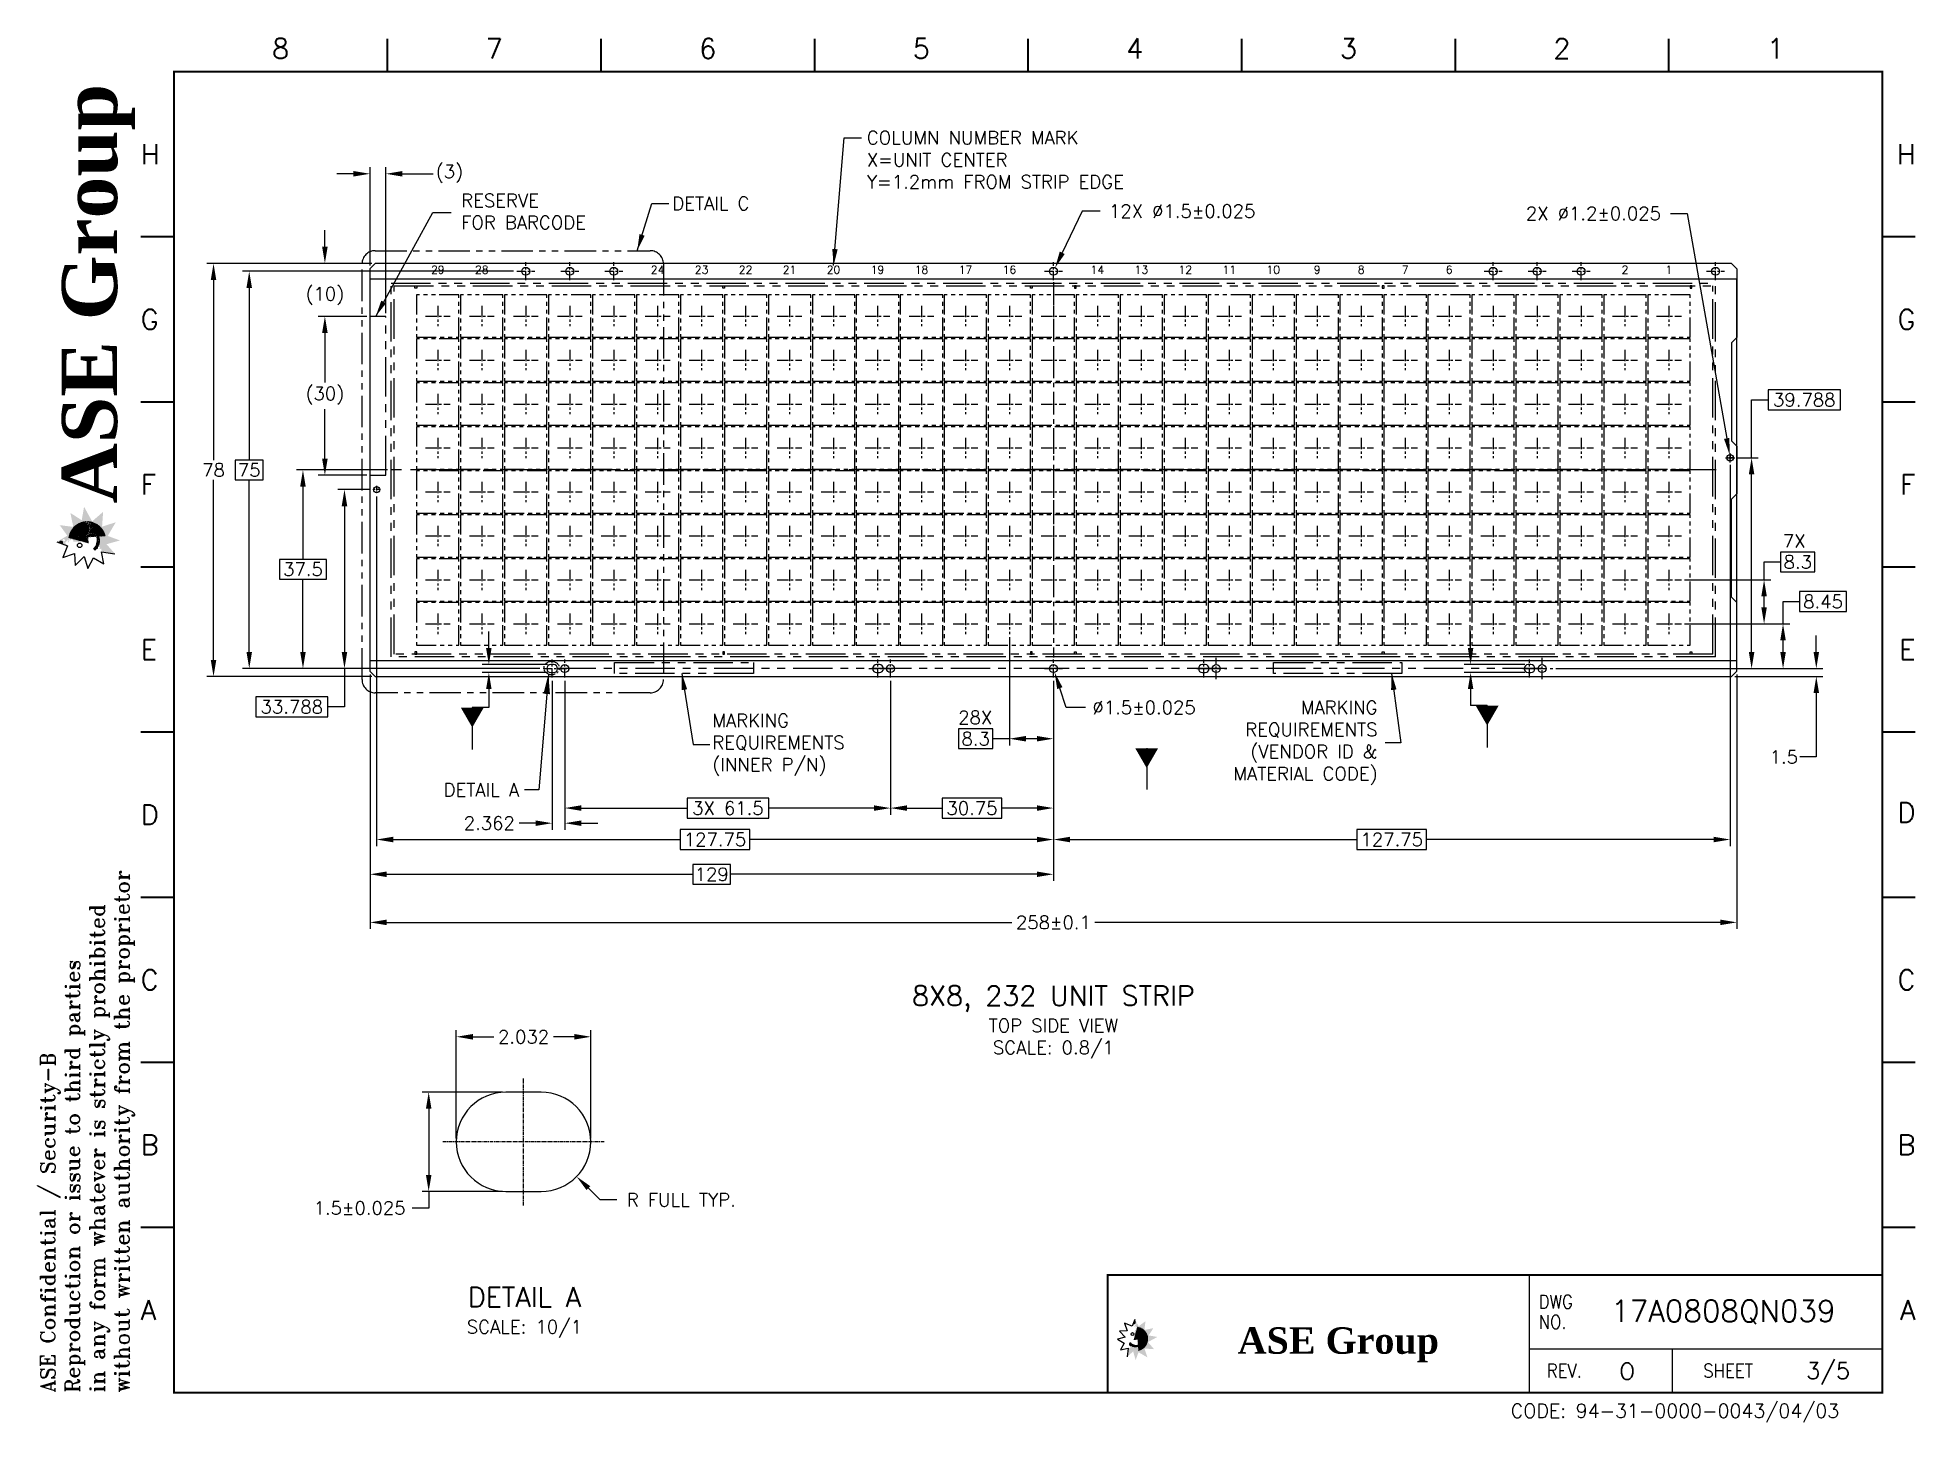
# Paper-space layout '3.(Top view)' of a CAD drawing. Header units: millimetres. Extents: x -21 to 263, y -5 to 205.
# The model-space entities are those that its viewports show. They can reach past a viewport. Long polylines and large blocks are cut down to what shows.
import ezdxf
from ezdxf.enums import TextEntityAlignment as Align

# ---------------------------------------------------------------- set-up
doc = ezdxf.new("R2010")
doc.units = ezdxf.units.MM
doc.header["$LTSCALE"] = 0.3
doc.linetypes.add('CENTER', pattern=[14.705263, 9.190789, -1.838158, 1.838158, -1.838158])
doc.linetypes.add('PHANTOM2', pattern=[31.75, 15.875, -3.175, 3.175, -3.175, 3.175, -3.175])
for name, color, linetype in [('CENTER', 2, 'CENTER'), ('DIM', 3, 'Continuous'), ('FORMAT', 7, 'Continuous'), ('PHANTOM', 4, 'PHANTOM2'), ('PKG', 4, 'PHANTOM2'), ('TEXTFORMAT', 4, 'Continuous')]:
    doc.layers.add(name, color=color, linetype=linetype)
for name, color, linetype, plot in [('MOLD', 1, 'PHANTOM2', False), ('TAPE', 40, 'Continuous', False), ('VPORT', 4, 'Continuous', False)]:
    doc.layers.add(name, color=color, linetype=linetype, plot=plot)
doc.layers.get('VPORT').freeze()
doc.styles.add('ROMANS', font='romans')
doc.styles.add('ROMANT', font='romant')
doc.styles.add('SIMPLEX', font='simplex')
doc.styles.get("Standard").update_dxf_attribs({"font": 'simplex.shx'})
doc.dimstyles.new('ASECL', dxfattribs={"dimscale": 0, "dimtxt": 2, "dimasz": 2.5, "dimexe": 1, "dimexo": 0.5, "dimgap": 0.5, "dimtad": 0, "dimtih": 1, "dimtoh": 1, "dimdec": 3, "dimzin": 9, "dimdsep": 46, "dimtxsty": 'Standard', "dimcen": 0.7, "dimclrd": 256, "dimclre": 256, "dimclrt": 2, "dimadec": 0, "dimazin": 3, "dimtfac": 1, "dimtdec": 3, "dimtofl": 0, "dimtmove": 0, "dimatfit": 3, "dimfxl": 0, "dimtolj": 1, "dimtzin": 0, "dimlwd": -1, "dimlwe": -1, "dimarcsym": 0})
doc.dimstyles.get("Standard").update_dxf_attribs({"dimtxt": 0.18, "dimasz": 0.18, "dimexe": 0.18, "dimexo": 0.0625, "dimgap": 0.09, "dimtad": 0, "dimtih": 1, "dimtoh": 1, "dimdec": 4, "dimzin": 0, "dimdsep": 46, "dimtxsty": 'SIMPLEX', "dimcen": 0.09, "dimadec": 0, "dimazin": 0, "dimtfac": 1, "dimtdec": 4, "dimtofl": 0, "dimtmove": 0, "dimatfit": 3, "dimfxl": 0, "dimtolj": 1, "dimtzin": 0, "dimarcsym": 0})
pattern_1 = [(0, (152.257417, -7.83374), (0.01524, 0.03048), [0, -0.03048])]
pattern_2 = [(0, (152.257417, -7.83374), (0.015875, 0.03175), [0, -0.03175])]
pattern_3 = [(0, (152.257417, -7.83374), (0.0127, 0.0254), [0, -0.0254])]
pattern_4 = [(0, (152.257417, -7.83374), (0.01397, 0.02794), [0, -0.02794])]
pattern_5 = [(90, (11.62025, 139.579948), (-0.047269075, 0.02363454), [0, -0.047269075])]
pattern_6 = [(90, (11.62025, 139.57995), (-0.04923862, 0.02461931), [0, -0.04923862])]
pattern_7 = [(90, (11.62025, 139.579948), (-0.039390896, 0.01969545), [0, -0.039390896])]
pattern_8 = [(90, (11.62025, 139.579948), (-0.043329986, 0.02166499), [0, -0.043329986])]

psp = doc.layouts.new('3.(Top view)')

# ---------------------------------------------------------------- texts
at = {"layer": 'DIM', "color": 2, "ltscale": 0.1, "char_height": 2, "attachment_point": 1}
for s, insert in [('COLUMN NUMBER MARK\\PX=UNIT CENTER\\PY=1.2mm FROM STRIP EDGE', (104.6422, 190.5271)), ('DETAIL C', (75.2675, 180.6049))]:
    psp.add_mtext(s, dxfattribs=dict(at, insert=insert))
at = {"layer": 'DIM', "color": 2, "insert": (43.3902, 181.0418), "char_height": 2, "attachment_point": 1}
psp.add_mtext('RESERVE\\PFOR BARCODE', dxfattribs=at)
at = {"layer": 'DIM', "ltscale": 0.05, "char_height": 2, "width": 5.651069, "attachment_point": 1}
for s, insert in [('{\\C2;7X}', (242.9816, 129.6169)), ('{\\C2;28X}', (118.4422, 102.9675))]:
    psp.add_mtext(s, dxfattribs=dict(at, insert=insert))
at = {"layer": 'DIM', "color": 2, "char_height": 2, "style": 'SIMPLEX'}
for s, insert, attachment_point in [('MARKING\\PREQUIREMENTS\\P(INNER P/N)', (81.3233, 97.8398), 4), ('MARKING\\PREQUIREMENTS\\P(VENDOR ID & \\PMATERIAL CODE)', (181.7673, 98.1427), 6)]:
    psp.add_mtext(s, dxfattribs=dict(at, insert=insert, attachment_point=attachment_point))
at = {"layer": 'DIM', "color": 2, "ltscale": 0.1, "insert": (52.1245, 91.026), "char_height": 2, "attachment_point": 6, "style": 'SIMPLEX'}
psp.add_mtext('DETAIL A', dxfattribs=at)
at = {"layer": 'TEXTFORMAT', "insert": (132.8208, 55.9354), "char_height": 3, "attachment_point": 5, "style": 'SIMPLEX'}
psp.add_mtext('8X8, 232 UNIT STRIP\\P{\\H0.6667x;TOP SIDE VIEW\\PSCALE: 0.8/1}', dxfattribs=at)
at = {"layer": 'TEXTFORMAT', "insert": (52.9334, 12.0934), "char_height": 3, "width": 29.1514, "attachment_point": 5, "style": 'SIMPLEX'}
psp.add_mtext('DETAIL A\\P{\\H0.6667x;SCALE: 10/1}', dxfattribs=at)

msp = doc.modelspace()

# ---------------------------------------------------------------- texts
at = {"layer": 'DIM', "color": 2, "char_height": 1.5, "width": 1.528822, "attachment_point": 5}
for s, insert in [('29', (229.6136, 58.4683)), ('28', (237.9136, 58.4683)), ('24', (271.1136, 58.4683)), ('23', (279.4136, 58.4683)), ('22', (287.7136, 58.4683)), ('21', (296.0136, 58.4683)), ('20', (304.3136, 58.4683)), ('19', (312.6136, 58.4683)), ('18', (320.9136, 58.4683)), ('17', (329.2136, 58.4683)), ('16', (337.5136, 58.4683)), ('14', (354.1136, 58.4683)), ('13', (362.4136, 58.4683)), ('12', (370.7136, 58.4683)), ('11', (379.0136, 58.4683)), ('10', (387.3136, 58.4683)), ('9', (395.6136, 58.4683)), ('8', (403.9136, 58.4683)), ('7', (412.2136, 58.4683)), ('6', (420.5136, 58.4683)), ('2', (453.7136, 58.4683)), ('1', (462.0136, 58.4683))]:
    msp.add_mtext(s, dxfattribs=dict(at, insert=insert))

# ---------------------------------------------------------------- blocks, each defined once
blk = doc.blocks.new('FORMAT2')
at = {"layer": 'FORMAT'}
h = blk.add_hatch(dxfattribs=at)
h.set_pattern_fill('DOTS', scale=0.630254, angle=90, style=0)
h.set_pattern_definition(pattern_7)
h.paths.add_polyline_path([(-17.23, 131.01), (-16.09, 129.42), (-17.68, 128.48), (-17.38, 128.37), (-17.28, 128.52), (-17.17, 128.68), (-16.97, 128.68), (-16.91, 128.57), (-16.77, 128.57), (-16.77, 128.14), (-16.29, 127.96), (-16.24, 128.15), (-16.38, 128.15), (-16.33, 128.26), (-16.38, 128.37), (-16.24, 128.57), (-16.09, 128.66), (-15.98, 128.85), (-15.89, 128.7), (-15.96, 128.61), (-16.02, 128.52), (-16.02, 128.39), (-15.91, 128.39), (-15.89, 128.57), (-15.78, 128.63), (-15.8, 128.72), (-15.78, 128.83), (-15.76, 128.99), (-15.67, 128.99), (-15.67, 128.79), (-15.63, 128.68), (-15.52, 128.85), (-15.43, 128.88), (-15.36, 128.81), (-15.32, 128.77), (-15.25, 128.74), (-15.19, 128.68), (-15.16, 128.52), (-14.74, 128.5), (-14.24, 128.48), (-14.24, 128.57), (-14.27, 128.64), (-15.9, 129.08, -0.857176), (-10.32, 129.34), (-11.26, 129.29, -0.188594), (-11.32, 127.9), (-11.24, 127.71), (-11.1, 127.55), (-11.24, 127.55), (-11.21, 127.42), (-10.95, 127.44), (-10.93, 127.31), (-11.04, 127.2), (-10.91, 127.22), (-10.91, 127.07), (-10.71, 127.07), (-10.63, 126.94), (-8.89, 126.69), (-10.17, 128.13), (-8.13, 128.7), (-9.98, 129.38), (-8.77, 131.45), (-10.84, 130.78), (-10.68, 133.02), (-12.34, 131.58), (-13.56, 133.79), (-13.91, 131.75), (-15.62, 132.85), (-15.19, 130.75)])
h.paths.add_polyline_path([(-16.64, 128.92), (-16.53, 128.85), (-16.44, 128.79), (-16.4, 128.7), (-16.53, 128.61), (-16.53, 128.59), (-16.58, 128.52), (-16.66, 128.61), (-16.69, 128.66), (-16.75, 128.81)], flags=16)
h = blk.add_hatch(dxfattribs=at)
h.set_pattern_fill('DOTS', color=12, scale=0.756305, angle=90, style=0)
h.set_pattern_definition(pattern_5)
h.paths.add_polyline_path([(-15.9, 129.08), (-12.89, 128.26), (-12.92, 128.76), (-13.11, 128.88), (-13.11, 128.99), (-13.02, 128.96), (-13.02, 129.21), (-13.2, 129.14), (-13.18, 129.27), (-13.09, 129.27), (-13.07, 129.41), (-13.24, 129.41), (-13.22, 129.49), (-13.13, 129.52), (-13.05, 129.6), (-12.91, 129.6), (-12.8, 129.69), (-12.87, 130), (-12.8, 130.07), (-12.76, 130.36), (-12.69, 130.44), (-12.69, 130.66), (-12.74, 130.84), (-12.67, 130.88), (-12.78, 130.97), (-12.91, 130.88), (-12.85, 131), (-13.16, 131.04), (-13.02, 131.15), (-12.87, 131.22), (-12.82, 131.44), (-12.91, 131.48), (-13.02, 131.53), (-13.09, 131.46), (-13.22, 131.48), (-13.2, 131.33), (-13.33, 131.37), (-13.5, 131.58, 0.341598)])
h.paths.add_polyline_path([(-14.32, 129.76, -1), (-14.32, 129.25, -1)], flags=16)
h.paths.add_polyline_path([(-13.75, 130.22), (-13.62, 130.24), (-13.57, 130.22), (-13.57, 130.05), (-13.68, 130.13)], flags=16)
h.paths.add_polyline_path([(-13.46, 130.55), (-13.46, 130.66), (-13.33, 130.66), (-13.33, 130.51)], flags=16)
h.paths.add_polyline_path([(-13.18, 129.98), (-13.11, 130.09), (-13.05, 130), (-13.07, 129.94)], flags=16)
h = blk.add_hatch(dxfattribs=at)
h.set_pattern_fill('DOTS', color=40, scale=0.787818, angle=90, style=0)
h.set_pattern_definition(pattern_6)
h.paths.add_polyline_path([(-13.75, 130.22), (-13.68, 130.13), (-13.57, 130.05), (-13.57, 130.22), (-13.62, 130.24)])
h.paths.add_polyline_path([(-13.46, 130.66), (-13.46, 130.55), (-13.33, 130.51), (-13.33, 130.66)])
h.paths.add_polyline_path([(-13.11, 130.09), (-13.18, 129.98), (-13.07, 129.94), (-13.05, 130)])
h.paths.add_polyline_path([(-12.03, 130.66), (-12.03, 130.53), (-11.85, 130.58), (-11.9, 130.6)])
h = blk.add_hatch(dxfattribs=at)
h.set_pattern_fill('DOTS', color=30, scale=0.819331, angle=90, style=0)
h.set_pattern_definition([(90, (11.62025, 139.57995), (-0.051208165, 0.02560408), [0, -0.051208165])])
h.paths.add_polyline_path([(-12.8, 129.69), (-12.91, 129.6), (-13.05, 129.6), (-13.13, 129.52), (-13.22, 129.49), (-13.24, 129.41), (-13.07, 129.41), (-13.09, 129.27), (-13.18, 129.27), (-13.2, 129.14), (-13.02, 129.21), (-13.02, 128.96), (-13.11, 128.99), (-13.11, 128.88), (-12.92, 128.76), (-12.95, 129.18), (-12.92, 129.19), (-12.87, 129.34), (-12.6, 129.3), (-12.34, 129.27), (-12.38, 129.41), (-12.36, 129.63), (-12.36, 129.83), (-12.49, 129.94), (-12.48, 130.08, 0.016332), (-12.57, 130.12), (-12.54, 130.16), (-12.69, 130.36), (-12.63, 130.44), (-12.49, 130.44), (-12.52, 130.58), (-12.16, 130.6), (-12.07, 130.71), (-12.49, 130.69), (-12.49, 131), (-12.6, 131.11), (-12.54, 131.17), (-12.52, 131.44), (-12.65, 131.46), (-12.65, 131.57, 0.07598), (-13.5, 131.58), (-13.33, 131.37), (-13.2, 131.33), (-13.22, 131.48), (-13.09, 131.46), (-13.02, 131.53), (-12.91, 131.48), (-12.82, 131.44), (-12.87, 131.22), (-13.02, 131.15), (-13.16, 131.04), (-12.85, 131), (-12.91, 130.88), (-12.78, 130.97), (-12.67, 130.88), (-12.74, 130.84), (-12.69, 130.66), (-12.69, 130.44), (-12.76, 130.36), (-12.8, 130.07), (-12.87, 130)])
h = blk.add_hatch(dxfattribs=at)
h.set_pattern_fill('DOTS', color=42, scale=0.787818, angle=90, style=0)
h.set_pattern_definition(pattern_6)
h.paths.add_polyline_path([(-11.28, 129.29), (-10.32, 129.34, 0.31333), (-12.65, 131.57), (-12.65, 131.46), (-12.52, 131.44), (-12.54, 131.17), (-12.6, 131.11), (-12.49, 131), (-12.49, 130.69), (-12.07, 130.71), (-12.16, 130.6), (-12.52, 130.58), (-12.49, 130.44), (-12.63, 130.44), (-12.69, 130.36), (-12.54, 130.16), (-12.34, 130.4, -0.208057)])
h.paths.add_polyline_path([(-11.85, 130.58), (-12.03, 130.53), (-12.03, 130.66), (-11.9, 130.6)], flags=16)
h = blk.add_hatch(dxfattribs=at)
h.set_pattern_fill('DOTS', color=76, scale=0.756305, angle=90, style=0)
h.set_pattern_definition(pattern_5)
h.paths.add_polyline_path([(-16.97, 128.68), (-17.17, 128.68), (-17.28, 128.52), (-17.38, 128.37), (-16.77, 128.14), (-16.77, 128.57), (-16.91, 128.57)])
h = blk.add_hatch(dxfattribs=at)
h.set_pattern_fill('DOTS', scale=0.69328, angle=90, style=0)
h.set_pattern_definition(pattern_8)
h.paths.add_polyline_path([(-14.63, 129.71), (-14.74, 129.52), (-14.55, 129.39, -0.551209), (-14.32, 129.76, -0.138441), (-14.19, 129.72), (-14.21, 129.85), (-14.44, 129.87)])
h = blk.add_hatch(dxfattribs=at)
h.set_pattern_fill('DOTS', scale=0.630254, angle=90, style=0)
h.set_pattern_definition(pattern_7)
h.paths.add_polyline_path([(-14.32, 129.25, 1), (-14.32, 129.76, 1)])
h = blk.add_hatch(dxfattribs=at)
h.set_pattern_fill('DOTS', color=42, scale=0.787818, angle=90, style=0)
h.set_pattern_definition(pattern_6)
h.paths.add_polyline_path([(-12.48, 130.08), (-12.49, 129.94), (-12.36, 129.83), (-12.36, 129.63), (-12.38, 129.41), (-12.34, 129.27), (-12.6, 129.3), (-12.87, 129.34), (-12.92, 129.19), (-11.71, 129.26, 0.184125)])
h = blk.add_hatch(dxfattribs=at)
h.set_pattern_fill('DOTS', scale=0.630254, angle=90, style=0)
h.set_pattern_definition(pattern_7)
h.paths.add_polyline_path([(-11.71, 129.26), (-11.28, 129.29, 0.208057), (-12.34, 130.4), (-12.57, 130.12, -0.201062)])
h = blk.add_hatch(dxfattribs=at)
h.set_pattern_fill('DOTS', color=12, scale=0.756305, angle=90, style=0)
h.set_pattern_definition(pattern_5)
h.paths.add_polyline_path([(-11.28, 128.52), (-11.32, 128.66), (-11.37, 128.68), (-11.46, 128.63), (-11.46, 128.5)])
h.paths.add_polyline_path([(-11.52, 127.54), (-11.73, 128.14, -0.134281), (-12.23, 127.46), (-11.91, 127.14, 0.073255)])
h = blk.add_hatch(dxfattribs=at)
h.set_pattern_fill('DOTS', color=40, scale=0.787818, angle=90, style=0)
h.set_pattern_definition(pattern_6)
h.paths.add_polyline_path([(-12.1, 130.11), (-12.05, 130), (-11.92, 129.98), (-11.92, 130), (-11.96, 130.05), (-12.01, 130.09)])
h = blk.add_hatch(dxfattribs=at)
h.set_pattern_fill('DOTS', color=30, scale=0.69328, angle=90, style=0)
h.set_pattern_definition(pattern_8)
h.paths.add_polyline_path([(-11.52, 128.48), (-11.65, 128.46, -0.051444), (-11.73, 128.14), (-11.52, 127.54, 0.004412), (-11.5, 127.57), (-11.52, 127.88), (-11.59, 127.97), (-11.63, 128.3), (-11.41, 128.19), (-11.46, 128.39)])
h = blk.add_hatch(dxfattribs=at)
h.set_pattern_fill('DOTS', color=42, scale=0.787818, angle=90, style=0)
h.set_pattern_definition(pattern_6)
h.paths.add_polyline_path([(-11.72, 129.26, -0.125982), (-11.65, 128.46), (-11.52, 128.48), (-11.46, 128.39), (-11.41, 128.19), (-11.63, 128.3), (-11.59, 127.97), (-11.52, 127.88), (-11.5, 127.57, 0.240124), (-11.26, 129.29)])
h.paths.add_polyline_path([(-11.37, 128.68), (-11.32, 128.66), (-11.28, 128.52), (-11.46, 128.5), (-11.46, 128.63)], flags=16)
h = blk.add_hatch(dxfattribs=at)
h.set_pattern_fill('DOTS', scale=0.4064, style=0)
h.set_pattern_definition(pattern_3)
h.paths.add_polyline_path([(146.73, 10.77), (145.71, 10.03), (145.1, 11.06), (145.03, 10.87), (145.13, 10.8), (145.23, 10.73), (145.23, 10.6), (145.16, 10.56), (145.16, 10.48), (144.88, 10.48), (144.77, 10.16), (144.89, 10.13), (144.89, 10.22), (144.96, 10.19), (145.03, 10.22), (145.16, 10.13), (145.21, 10.03), (145.34, 9.96), (145.24, 9.91), (145.18, 9.95), (145.13, 9.99), (145.04, 9.99), (145.04, 9.92), (145.16, 9.91), (145.2, 9.84), (145.26, 9.85), (145.33, 9.84), (145.43, 9.82), (145.43, 9.76), (145.3, 9.76), (145.23, 9.74), (145.34, 9.66), (145.36, 9.61), (145.31, 9.56), (145.28, 9.54), (145.27, 9.49), (145.23, 9.45), (145.13, 9.44), (145.11, 9.17), (145.1, 8.84), (145.16, 8.84), (145.2, 8.86), (145.49, 9.91, -0.857176), (145.66, 6.31), (145.62, 6.92, -0.188594), (144.72, 6.96), (144.6, 6.9), (144.5, 6.82), (144.5, 6.9), (144.42, 6.89), (144.43, 6.72), (144.34, 6.71), (144.27, 6.78), (144.29, 6.69), (144.19, 6.69), (144.19, 6.56), (144.1, 6.52), (143.95, 5.39), (144.87, 6.22), (145.24, 4.9), (145.68, 6.09), (147.02, 5.31), (146.58, 6.65), (148.03, 6.55), (147.1, 7.62), (148.52, 8.4), (147.21, 8.63), (147.92, 9.73), (146.56, 9.45)])
h.paths.add_polyline_path([(145.38, 10.39), (145.34, 10.32), (145.3, 10.26), (145.24, 10.23), (145.18, 10.32), (145.17, 10.32), (145.13, 10.35), (145.18, 10.4), (145.21, 10.42), (145.31, 10.46)], flags=16)
h = blk.add_hatch(dxfattribs=at)
h.set_pattern_fill('DOTS', color=76, scale=0.48768, style=0)
h.set_pattern_definition(pattern_1)
h.paths.add_polyline_path([(145.23, 10.6), (145.23, 10.73), (145.13, 10.8), (145.03, 10.87), (144.88, 10.48), (145.16, 10.48), (145.16, 10.56)])
h = blk.add_hatch(dxfattribs=at)
h.set_pattern_fill('DOTS', color=12, scale=0.48768, style=0)
h.set_pattern_definition(pattern_1)
h.paths.add_polyline_path([(145.49, 9.91), (144.96, 7.97), (145.28, 7.99), (145.36, 8.11), (145.43, 8.11), (145.41, 8.06), (145.57, 8.06), (145.53, 8.17), (145.61, 8.16), (145.61, 8.1), (145.7, 8.09), (145.7, 8.2), (145.75, 8.18), (145.77, 8.13), (145.83, 8.07), (145.83, 7.99), (145.88, 7.91), (146.08, 7.96), (146.12, 7.91), (146.31, 7.89), (146.37, 7.84), (146.51, 7.84), (146.62, 7.87), (146.65, 7.83), (146.71, 7.9), (146.65, 7.99), (146.72, 7.94), (146.75, 8.14), (146.82, 8.06), (146.86, 7.96), (147.01, 7.93), (147.04, 7.99), (147.06, 8.06), (147.02, 8.1), (147.04, 8.18), (146.94, 8.17), (146.96, 8.26), (147.1, 8.37, 0.341598)])
h.paths.add_polyline_path([(145.92, 8.9, -1), (145.6, 8.9, -1)], flags=16)
h.paths.add_polyline_path([(146.22, 8.53), (146.24, 8.44), (146.22, 8.41), (146.11, 8.41), (146.17, 8.48)], flags=16)
h.paths.add_polyline_path([(146.44, 8.34), (146.51, 8.34), (146.51, 8.26), (146.41, 8.26)], flags=16)
h.paths.add_polyline_path([(146.07, 8.16), (146.14, 8.11), (146.08, 8.07), (146.04, 8.09)], flags=16)
h = blk.add_hatch(dxfattribs=at)
h.set_pattern_fill('DOTS', scale=0.4064, style=0)
h.set_pattern_definition(pattern_3)
h.paths.add_polyline_path([(145.6, 8.9, 1), (145.92, 8.9, 1)])
h = blk.add_hatch(dxfattribs=at)
h.set_pattern_fill('DOTS', scale=0.44704, style=0)
h.set_pattern_definition(pattern_4)
h.paths.add_polyline_path([(145.9, 9.1), (145.77, 9.17), (145.69, 9.04, -0.551209), (145.92, 8.9, -0.138441), (145.9, 8.81), (145.98, 8.82), (146, 8.97)])
h = blk.add_hatch(dxfattribs=at)
h.set_pattern_fill('DOTS', color=40, scale=0.508, style=0)
h.set_pattern_definition(pattern_2)
h.paths.add_polyline_path([(146.22, 8.53), (146.17, 8.48), (146.11, 8.41), (146.22, 8.41), (146.24, 8.44)])
h.paths.add_polyline_path([(146.51, 8.34), (146.44, 8.34), (146.41, 8.26), (146.51, 8.26)])
h.paths.add_polyline_path([(146.14, 8.11), (146.07, 8.16), (146.04, 8.09), (146.08, 8.07)])
h.paths.add_polyline_path([(146.51, 7.42), (146.42, 7.42), (146.45, 7.3), (146.47, 7.33)])
h = blk.add_hatch(dxfattribs=at)
h.set_pattern_fill('DOTS', color=12, scale=0.48768, style=0)
h.set_pattern_definition(pattern_1)
h.paths.add_polyline_path([(145.13, 6.93), (145.21, 6.96), (145.23, 6.99), (145.2, 7.05), (145.11, 7.05)])
h.paths.add_polyline_path([(144.49, 7.09), (144.88, 7.22, -0.134281), (144.44, 7.55), (144.24, 7.34, 0.073255)])
h = blk.add_hatch(dxfattribs=at)
h.set_pattern_fill('DOTS', color=30, scale=0.44704, style=0)
h.set_pattern_definition(pattern_4)
h.paths.add_polyline_path([(145.1, 7.09), (145.09, 7.17, -0.051444), (144.88, 7.22), (144.49, 7.09, 0.004412), (144.51, 7.07), (144.71, 7.09), (144.77, 7.13), (144.99, 7.16), (144.91, 7.02), (145.04, 7.05)])
h = blk.add_hatch(dxfattribs=at)
h.set_pattern_fill('DOTS', color=42, scale=0.508, style=0)
h.set_pattern_definition(pattern_2)
h.paths.add_polyline_path([(145.6, 7.22, -0.125982), (145.09, 7.17), (145.1, 7.09), (145.04, 7.05), (144.91, 7.02), (144.99, 7.16), (144.77, 7.13), (144.71, 7.09), (144.51, 7.07, 0.240124), (145.62, 6.92)])
h.paths.add_polyline_path([(145.23, 6.99), (145.21, 6.96), (145.13, 6.93), (145.11, 7.05), (145.2, 7.05)], flags=16)
h = blk.add_hatch(dxfattribs=at)
h.set_pattern_fill('DOTS', color=30, scale=0.52832, style=0)
h.set_pattern_definition([(0, (152.257417, -7.83374), (0.01651, 0.03302), [0, -0.03302])])
h.paths.add_polyline_path([(145.88, 7.91), (145.83, 7.99), (145.83, 8.07), (145.77, 8.13), (145.75, 8.18), (145.7, 8.2), (145.7, 8.09), (145.61, 8.1), (145.61, 8.16), (145.53, 8.17), (145.57, 8.06), (145.41, 8.06), (145.43, 8.11), (145.36, 8.11), (145.28, 7.99), (145.55, 8.01), (145.56, 7.99), (145.65, 7.96), (145.63, 7.79), (145.61, 7.62), (145.7, 7.64), (145.84, 7.63), (145.97, 7.63), (146.04, 7.72), (146.13, 7.7, 0.016332), (146.16, 7.76), (146.18, 7.74), (146.31, 7.84), (146.37, 7.8), (146.37, 7.72), (146.45, 7.73), (146.47, 7.5), (146.54, 7.45), (146.52, 7.72), (146.72, 7.72), (146.79, 7.79), (146.84, 7.74), (147.01, 7.73), (147.02, 7.81), (147.09, 7.82, 0.07598), (147.1, 8.37), (146.96, 8.26), (146.94, 8.17), (147.04, 8.18), (147.02, 8.1), (147.06, 8.06), (147.04, 7.99), (147.01, 7.93), (146.86, 7.96), (146.82, 8.06), (146.75, 8.14), (146.72, 7.94), (146.65, 7.99), (146.71, 7.9), (146.65, 7.83), (146.62, 7.87), (146.51, 7.84), (146.37, 7.84), (146.31, 7.89), (146.12, 7.91), (146.08, 7.96)])
h = blk.add_hatch(dxfattribs=at)
h.set_pattern_fill('DOTS', color=42, scale=0.508, style=0)
h.set_pattern_definition(pattern_2)
h.paths.add_polyline_path([(146.13, 7.7), (146.04, 7.72), (145.97, 7.63), (145.84, 7.63), (145.7, 7.64), (145.61, 7.62), (145.63, 7.79), (145.65, 7.96), (145.56, 7.99), (145.6, 7.21, 0.184125)])
h = blk.add_hatch(dxfattribs=at)
h.set_pattern_fill('DOTS', scale=0.4064, style=0)
h.set_pattern_definition(pattern_3)
h.paths.add_polyline_path([(145.6, 7.21), (145.62, 6.93, 0.208057), (146.34, 7.62), (146.16, 7.76, -0.201062)])
h = blk.add_hatch(dxfattribs=at)
h.set_pattern_fill('DOTS', color=42, scale=0.508, style=0)
h.set_pattern_definition(pattern_2)
h.paths.add_polyline_path([(145.62, 6.93), (145.66, 6.31, 0.31333), (147.09, 7.82), (147.02, 7.81), (147.01, 7.73), (146.84, 7.74), (146.79, 7.79), (146.72, 7.72), (146.52, 7.72), (146.54, 7.45), (146.47, 7.5), (146.45, 7.73), (146.37, 7.72), (146.37, 7.8), (146.31, 7.84), (146.18, 7.74), (146.34, 7.62, -0.208057)])
h.paths.add_polyline_path([(146.45, 7.3), (146.42, 7.42), (146.51, 7.42), (146.47, 7.33)], flags=16)
h = blk.add_hatch(dxfattribs=at)
h.set_pattern_fill('DOTS', color=40, scale=0.508, style=0)
h.set_pattern_definition(pattern_2)
h.paths.add_polyline_path([(146.15, 7.46), (146.08, 7.43), (146.07, 7.35), (146.08, 7.35), (146.11, 7.37), (146.14, 7.4)])
at = {"layer": 'FORMAT', "color": 7}
for p, q in [((-15.19, 130.75), (-15.2, 130.75)), ((-17.68, 128.48), (-16.07, 127.88)), ((-16.07, 127.88), (-16.75, 126.11)), ((-16.75, 126.11), (-15, 126.72)), ((-15, 126.72), (-14.9, 124.93)), ((-14.9, 124.93), (-13.52, 126.27)), ((-13.52, 126.27), (-13.01, 124.48)), ((-13.01, 124.48), (-12.12, 126.05)), ((-12.12, 126.05), (-10.56, 125.19)), ((-10.94, 126.98), (-8.89, 126.69)), ((-10.56, 125.19), (-10.94, 126.98)), ((-8.89, 126.69), (-8.9, 126.69)), ((143.97, 9.33), (142.81, 9.27)), ((142.81, 9.27), (143.68, 8.38)), ((143.57, 10.46), (143.97, 9.33)), ((144.71, 10.02), (143.57, 10.46)), ((145.1, 11.06), (144.71, 10.02)), ((146.56, 9.45), (146.57, 9.46)), ((143.68, 8.38), (142.52, 8.05)), ((142.52, 8.05), (143.53, 7.47)), ((143.53, 7.47), (142.98, 6.47)), ((142.98, 6.47), (144.13, 6.71)), ((144.13, 6.71), (143.95, 5.39)), ((143.95, 5.39), (143.95, 5.4))]:
    blk.add_line(p, q, dxfattribs=at)
at = {"layer": 'FORMAT'}
for p, q in [((141, 17.78), (141, 0)), ((204.66, 17.78), (204.66, 0)), ((204.66, 6.6), (258, 6.6)), ((226.25, 6.6), (226.25, 0))]:
    blk.add_line(p, q, dxfattribs=at)
at = {"layer": 'FORMAT', "const_width": 0.3}
for points in [[(32.25, 199.5), (32.25, 204.5)], [(64.5, 199.5), (64.5, 204.5)], [(96.75, 199.5), (96.75, 204.5)], [(129, 199.5), (129, 204.5)], [(161.25, 199.5), (161.25, 204.5)], [(193.5, 199.5), (193.5, 204.5)], [(225.75, 199.5), (225.75, 204.5)], [(0, 174.56), (-5, 174.56)], [(258, 174.56), (263, 174.56)], [(0, 149.62), (-5, 149.62)], [(258, 149.62), (263, 149.62)], [(0, 124.69), (-5, 124.69)], [(258, 124.69), (263, 124.69)], [(0, 99.75), (-5, 99.75)], [(258, 99.75), (263, 99.75)], [(0, 74.81), (-5, 74.81)], [(258, 74.81), (263, 74.81)], [(0, 49.88), (-5, 49.88)], [(258, 49.88), (263, 49.88)], [(0, 24.94), (-5, 24.94)], [(258, 24.94), (263, 24.94)], [(258, 17.78), (141, 17.78), (141, 0)]]:
    blk.add_lwpolyline(points, dxfattribs=at)
blk.add_lwpolyline([(0, 0), (258, 0), (258, 199.5), (0, 199.5)], close=True, dxfattribs=at)
at = {"layer": 'FORMAT', "color": 7}
for centre, radius in [((-14.23, 127.97), 0.34), ((144.77, 8.83), 0.219)]:
    blk.add_circle(centre, radius, dxfattribs=at)
at = {"color": 3, "ltscale": 0.02, "insert": (-20.15, 0), "char_height": 1.6, "width": 105.763, "attachment_point": 1, "rotation": 90, "style": 'ROMANT'}
blk.add_mtext('{\\H1.4x;ASE Confidential / Security-B     \\PReproduction or issue to third parties\\Pin any form whatever is strictly prohibited\\fTimes New Roman|b0|i1|c238|p18;\\H0.7143x;\\P\\Fromant|c136;\\H1.4x;without written authority from the proprietor}', dxfattribs=at)
at = {"insert": (201.89, -1.71), "char_height": 2.1, "width": 57.9196, "attachment_point": 1}
blk.add_mtext('CODE: 94-31-0000-0043/04/03', dxfattribs=at)
at = {"layer": 'FORMAT', "style": 'SIMPLEX'}
for s, p in [('8', (16.12, 204.5)), ('7', (48.38, 204.5)), ('6', (80.62, 204.5)), ('5', (112.88, 204.5)), ('4', (145.12, 204.5)), ('3', (177.38, 204.5)), ('2', (209.62, 204.5)), ('1', (241.88, 204.5))]:
    blk.add_text(s, height=3, dxfattribs=at).set_placement(p, align=Align.TOP_CENTER)
for s, p in [('H', (-5, 187.03)), ('G', (-5, 162.09)), ('F', (-5, 137.16)), ('E', (-5, 112.22)), ('D', (-5, 87.28)), ('C', (-5, 62.34)), ('B', (-5, 37.41)), ('A', (-5, 12.47))]:
    blk.add_text(s, height=3, dxfattribs=at).set_placement(p, align=Align.MIDDLE_LEFT)
for s, p in [('H', (263, 187.03)), ('G', (263, 162.09)), ('F', (263, 137.16)), ('E', (263, 112.22)), ('D', (263, 87.62)), ('C', (263, 62.34)), ('B', (263, 37.41)), ('A', (263, 12.47))]:
    blk.add_text(s, height=3, dxfattribs=at).set_placement(p, align=Align.MIDDLE_RIGHT)
at = {"layer": 'FORMAT', "style": 'SIMPLEX', "width": 0.9}
for s, p in [('DWG', (206.1, 12.7)), ('NO.', (206.1, 9.65)), ('REV.', (207.32, 2.29)), ('SHEET', (230.95, 2.29))]:
    blk.add_text(s, height=2.032, dxfattribs=at).set_placement(p)
at = {"layer": 'FORMAT', "color": 3, "insert": (-11.39, 165.97), "char_height": 8.3407, "attachment_point": 5, "rotation": 90, "line_spacing_factor": 1.5, "style": 'ROMANS'}
blk.add_mtext('{\\fTimes New Roman|b1|i0|c0|p18;ASE Group}', dxfattribs=at)
at = {"layer": 'FORMAT', "color": 7, "insert": (175.85, 7.21), "char_height": 4.0005, "attachment_point": 5, "line_spacing_factor": 1.5}
blk.add_mtext('{\\fTimes New Roman|b1|i0|c0|p18;ASE Group}', dxfattribs=at)
at = {"layer": 'FORMAT'}
blk.add_attdef('DWG_NO.', (214.5, 10.7), '', height=3, dxfattribs=at)
at = {"layer": 'FORMAT', "style": 'SIMPLEX', "flags": 8}
for tag, p in [('REV', (220.29, 3.3)), ('SHEET', (249.82, 3.3))]:
    blk.add_attdef(tag, text='', height=2.5, dxfattribs=at).set_placement(p, align=Align.MIDDLE_CENTER)
blk = doc.blocks.new('*D7')
at = {"layer": 'DEFPOINTS', "color": 0, "ltscale": 0.1}
for p in [(195.83, 108.75), (204.52, 109.95), (204.52, 108.75)]:
    blk.add_point(p, dxfattribs=at)
at = {"layer": 'DIM', "ltscale": 0.1}
for p, q in [((195.83, 112.45), (195.83, 114.95)), ((204.02, 109.95), (194.83, 109.95)), ((204.02, 108.75), (194.83, 108.75)), ((195.83, 106.25), (195.83, 103.75)), ((198.33, 103.75), (195.83, 103.75))]:
    blk.add_line(p, q, dxfattribs=at)
for points in [[(195.41, 112.45), (196.24, 112.45), (195.83, 109.95)], [(195.41, 106.25), (196.24, 106.25), (195.83, 108.75)]]:
    blk.add_solid(points, dxfattribs=at)
at = {"layer": 'DIM', "color": 2, "ltscale": 0.1, "insert": (201.54, 103.75), "char_height": 2, "attachment_point": 5}
blk.add_mtext('\\A1;   ', dxfattribs=at)
blk = doc.blocks.new('*D8')
at = {"layer": 'DEFPOINTS', "color": 0, "ltscale": 0.1}
for p in [(47.57, 108.75), (56.92, 109.95), (56.92, 108.75)]:
    blk.add_point(p, dxfattribs=at)
at = {"layer": 'DIM', "ltscale": 0.1}
for p, q in [((47.57, 112.45), (47.57, 114.95)), ((56.42, 109.95), (46.57, 109.95)), ((56.42, 108.75), (46.57, 108.75)), ((47.57, 106.25), (47.57, 103.45)), ((47.57, 103.45), (45.07, 103.45))]:
    blk.add_line(p, q, dxfattribs=at)
for points in [[(47.15, 112.45), (47.98, 112.45), (47.57, 109.95)], [(47.15, 106.25), (47.98, 106.25), (47.57, 108.75)]]:
    blk.add_solid(points, dxfattribs=at)
at = {"layer": 'DIM', "color": 2, "ltscale": 0.1, "insert": (40.95, 103.45), "char_height": 2, "attachment_point": 5}
blk.add_mtext('\\A1;    ', dxfattribs=at)
blk = doc.blocks.new('DWG')
at = {"layer": 'FORMAT'}
blk.add_text('17A0808QN039', height=3.2694, dxfattribs=at).set_placement((217.03, 10.7))
blk = doc.blocks.new('REV')
at = {"layer": 'FORMAT', "insert": (218.27, 4.47), "char_height": 2.5, "width": 15.2802, "attachment_point": 1}
blk.add_mtext('O', dxfattribs=at)
blk = doc.blocks.new('8X8')
at = {"layer": 'CENTER', "ltscale": 0.5}
for p, q in [((225.414, 153.68), (225.414, 149.831)), ((223.078, 151.756), (227.749, 151.756))]:
    blk.add_line(p, q, dxfattribs=at)
at = {"layer": 'PKG', "ltscale": 0.5}
blk.add_lwpolyline([(221.414, 147.756), (229.414, 147.756), (229.414, 155.756), (221.414, 155.756)], close=True, dxfattribs=at)
blk = doc.blocks.new('*D23')
at = {"layer": 'DEFPOINTS', "color": 0}
for p in [(506.474, -9.269), (506.474, -10.855), (508.506, -10.855)]:
    blk.add_point(p, dxfattribs=at)
at = {"layer": 'DIM'}
for p, q in [((506.474, -10.805), (506.474, -9.169)), ((506.724, -9.269), (507.04, -9.269)), ((508.256, -9.269), (507.94, -9.269)), ((508.506, -10.805), (508.506, -9.169))]:
    blk.add_line(p, q, dxfattribs=at)
for points in [[(506.724, -9.227), (506.724, -9.311), (506.474, -9.269)], [(508.256, -9.227), (508.256, -9.311), (508.506, -9.269)]]:
    blk.add_solid(points, dxfattribs=at)
at = {"layer": 'DIM', "color": 2, "insert": (507.49, -9.269), "char_height": 0.2, "attachment_point": 5}
blk.add_mtext('\\A1;2.032', dxfattribs=at)
blk = doc.blocks.new('*D24')
at = {"layer": 'DEFPOINTS', "color": 0}
for p in [(507.224, -10.105), (506.057, -11.605), (507.224, -11.605)]:
    blk.add_point(p, dxfattribs=at)
at = {"layer": 'DIM'}
for p, q in [((507.174, -10.105), (505.957, -10.105)), ((506.057, -10.355), (506.057, -11.355)), ((507.174, -11.605), (505.957, -11.605)), ((506.057, -11.605), (506.057, -11.855)), ((506.057, -11.855), (505.807, -11.855))]:
    blk.add_line(p, q, dxfattribs=at)
for points in [[(506.016, -10.355), (506.099, -10.355), (506.057, -10.105)], [(506.016, -11.355), (506.099, -11.355), (506.057, -11.605)]]:
    blk.add_solid(points, dxfattribs=at)
at = {"layer": 'DIM', "color": 2, "insert": (505.014, -11.855), "char_height": 0.2, "attachment_point": 5}
blk.add_mtext('\\A1;1.5%%P0.025', dxfattribs=at)
blk = doc.blocks.new('*D27')
at = {"layer": 'DEFPOINTS', "color": 0, "ltscale": 0.1}
for p in [(217.814, 59.668), (187.278, -18.332), (217.814, -18.332)]:
    blk.add_point(p, dxfattribs=at)
at = {"layer": 'DIM', "ltscale": 0.1}
for p, q in [((217.189, 59.668), (186.028, 59.668)), ((187.278, 56.543), (187.278, 22.543)), ((187.278, -15.207), (187.278, 18.793)), ((217.189, -18.332), (186.028, -18.332))]:
    blk.add_line(p, q, dxfattribs=at)
for points in [[(186.757, 56.543), (187.799, 56.543), (187.278, 59.668)], [(186.757, -15.207), (187.799, -15.207), (187.278, -18.332)]]:
    blk.add_solid(points, dxfattribs=at)
at = {"layer": 'DIM', "color": 2, "ltscale": 0.1, "insert": (187.278, 20.668), "char_height": 2.5, "attachment_point": 5}
blk.add_mtext('\\A1;78', dxfattribs=at)
blk = doc.blocks.new('*D28')
at = {"layer": 'DEFPOINTS', "color": 0, "ltscale": 0.1}
for p in [(244.514, 58.168), (194.019, -16.832), (249.502, -16.832)]:
    blk.add_point(p, dxfattribs=at)
at = {"layer": 'DIM', "ltscale": 0.1}
for p, q in [((243.889, 58.168), (192.769, 58.168)), ((194.019, 55.043), (194.019, 22.543)), ((196.667, 22.543), (191.37, 22.543)), ((191.37, 22.543), (191.37, 18.793)), ((196.667, 18.793), (196.667, 22.543)), ((191.37, 18.793), (196.667, 18.793)), ((194.019, -13.707), (194.019, 18.793)), ((248.877, -16.832), (192.769, -16.832))]:
    blk.add_line(p, q, dxfattribs=at)
for points in [[(193.498, 55.043), (194.539, 55.043), (194.019, 58.168)], [(193.498, -13.707), (194.539, -13.707), (194.019, -16.832)]]:
    blk.add_solid(points, dxfattribs=at)
at = {"layer": 'DIM', "color": 2, "ltscale": 0.1, "insert": (194.019, 20.668), "char_height": 2.5, "attachment_point": 5}
blk.add_mtext('\\A1;75', dxfattribs=at)
blk = doc.blocks.new('*D29')
at = {"layer": 'DEFPOINTS', "color": 0, "ltscale": 0.1}
for p in [(220.715, 20.668), (204.159, -16.832), (249.502, -16.832)]:
    blk.add_point(p, dxfattribs=at)
at = {"layer": 'DIM', "ltscale": 0.1}
for p, q in [((220.09, 20.668), (202.909, 20.668)), ((204.159, 17.543), (204.159, 3.793)), ((208.594, 3.793), (199.725, 3.793)), ((199.725, 3.793), (199.725, 0.043)), ((208.594, 0.043), (208.594, 3.793)), ((199.725, 0.043), (208.594, 0.043)), ((204.159, -13.707), (204.159, 0.043)), ((248.877, -16.832), (202.909, -16.832))]:
    blk.add_line(p, q, dxfattribs=at)
for points in [[(203.639, 17.543), (204.68, 17.543), (204.159, 20.668)], [(203.639, -13.707), (204.68, -13.707), (204.159, -16.832)]]:
    blk.add_solid(points, dxfattribs=at)
at = {"layer": 'DIM', "color": 2, "ltscale": 0.1, "insert": (204.159, 1.918), "char_height": 2.5, "attachment_point": 5}
blk.add_mtext('\\A1;37.5', dxfattribs=at)
blk = doc.blocks.new('*D30')
at = {"layer": 'DEFPOINTS', "color": 0, "ltscale": 0.1}
for p in [(346.137, 58.845), (345.49, 57.492)]:
    blk.add_point(p, dxfattribs=at)
at = {"layer": 'DIM', "ltscale": 0.1}
for p, q in [((351.254, 69.545), (347.485, 61.664)), ((354.617, 69.545), (351.254, 69.545))]:
    blk.add_line(p, q, dxfattribs=at)
blk.add_solid([(347.015, 61.889), (347.955, 61.44), (346.137, 58.845)], dxfattribs=at)
at = {"layer": 'DIM', "color": 2, "ltscale": 0.1, "insert": (370.123, 69.545), "char_height": 2.5, "attachment_point": 5}
blk.add_mtext('\\A1;12X ∅1.5%%P0.025', dxfattribs=at)
blk = doc.blocks.new('*D31')
at = {"layer": 'DEFPOINTS', "color": 0, "linetype": 'ByBlock', "ltscale": 0.05}
for p in [(464.349, -8.382), (483.549, -8.382), (440.064, -16.832)]:
    blk.add_point(p, dxfattribs=at)
at = {"layer": 'DIM', "linetype": 'ByBlock', "ltscale": 0.05}
for p, q in [((495.543, -2.307), (486.674, -2.307)), ((486.674, -2.307), (486.674, -6.057)), ((495.543, -6.057), (495.543, -2.307)), ((483.549, -8.382), (483.549, -4.182)), ((483.549, -4.182), (486.674, -4.182)), ((486.674, -6.057), (495.543, -6.057)), ((464.974, -8.382), (484.799, -8.382)), ((483.549, -13.707), (483.549, -11.507)), ((440.689, -16.832), (484.799, -16.832))]:
    blk.add_line(p, q, dxfattribs=at)
for points in [[(483.029, -11.507), (484.07, -11.507), (483.549, -8.382)], [(483.029, -13.707), (484.07, -13.707), (483.549, -16.832)]]:
    blk.add_solid(points, dxfattribs=at)
at = {"layer": 'DIM', "color": 2, "linetype": 'ByBlock', "ltscale": 0.05, "insert": (491.109, -4.182), "char_height": 2.5, "attachment_point": 5}
blk.add_mtext('\\A1;8.45', dxfattribs=at)
blk = doc.blocks.new('*D32')
at = {"layer": 'DEFPOINTS', "color": 0, "linetype": 'ByBlock', "ltscale": 0.05}
for p in [(464.349, -0.082), (464.349, -8.382), (479.966, -8.382)]:
    blk.add_point(p, dxfattribs=at)
at = {"layer": 'DIM', "linetype": 'ByBlock', "ltscale": 0.05}
for p, q in [((489.579, 5.168), (483.091, 5.168)), ((483.091, 5.168), (483.091, 1.418)), ((489.579, 1.418), (489.579, 5.168)), ((479.966, -0.082), (479.966, 3.293)), ((479.966, 3.293), (483.091, 3.293)), ((483.091, 1.418), (489.579, 1.418)), ((464.974, -0.082), (481.216, -0.082)), ((479.966, -5.257), (479.966, -3.207)), ((464.974, -8.382), (481.216, -8.382))]:
    blk.add_line(p, q, dxfattribs=at)
for points in [[(479.445, -3.207), (480.487, -3.207), (479.966, -0.082)], [(479.445, -5.257), (480.487, -5.257), (479.966, -8.382)]]:
    blk.add_solid(points, dxfattribs=at)
at = {"layer": 'DIM', "color": 2, "linetype": 'ByBlock', "ltscale": 0.05, "insert": (486.335, 3.293), "char_height": 2.5, "attachment_point": 5}
blk.add_mtext('\\A1;8.3', dxfattribs=at)
blk = doc.blocks.new('*D33')
at = {"layer": 'DEFPOINTS', "color": 0, "ltscale": 0.1}
for p in [(345.579, -16.119), (346.048, -17.544)]:
    blk.add_point(p, dxfattribs=at)
at = {"layer": 'DIM', "ltscale": 0.1}
for p, q in [((348.222, -24.156), (347.024, -20.513)), ((351.89, -24.156), (348.222, -24.156))]:
    blk.add_line(p, q, dxfattribs=at)
blk.add_solid([(347.519, -20.35), (346.529, -20.675), (346.048, -17.544)], dxfattribs=at)
at = {"layer": 'DIM', "color": 2, "ltscale": 0.1, "insert": (362.931, -24.156), "char_height": 2.5, "attachment_point": 5}
blk.add_mtext('\\A1;∅1.5%%P0.025', dxfattribs=at)
blk = doc.blocks.new('*D34')
at = {"layer": 'DEFPOINTS', "color": 0, "ltscale": 0.1}
for p in [(337.514, -10.306), (345.814, -18.532), (337.514, -30.072)]:
    blk.add_point(p, dxfattribs=at)
at = {"layer": 'DIM', "ltscale": 0.1}
for p, q in [((337.514, -10.931), (337.514, -31.322)), ((345.814, -19.157), (345.814, -31.322)), ((334.389, -28.197), (327.9, -28.197)), ((327.9, -28.197), (327.9, -31.947)), ((334.389, -31.947), (334.389, -28.197)), ((337.514, -30.072), (334.389, -30.072)), ((342.689, -30.072), (340.639, -30.072)), ((327.9, -31.947), (334.389, -31.947))]:
    blk.add_line(p, q, dxfattribs=at)
for points in [[(340.639, -29.551), (340.639, -30.592), (337.514, -30.072)], [(342.689, -29.551), (342.689, -30.592), (345.814, -30.072)]]:
    blk.add_solid(points, dxfattribs=at)
at = {"layer": 'DIM', "color": 2, "ltscale": 0.1, "insert": (331.145, -30.072), "char_height": 2.5, "attachment_point": 5}
blk.add_mtext('\\A1;8.3', dxfattribs=at)
blk = doc.blocks.new('*D35')
at = {"layer": 'DEFPOINTS', "color": 0, "ltscale": 0.1}
for p in [(315.064, -18.532), (345.814, -18.532), (345.814, -43.166)]:
    blk.add_point(p, dxfattribs=at)
at = {"layer": 'DIM', "ltscale": 0.1}
for p, q in [((315.064, -19.157), (315.064, -44.416)), ((345.814, -19.157), (345.814, -44.416)), ((336.064, -41.291), (324.814, -41.291)), ((324.814, -41.291), (324.814, -45.041)), ((336.064, -45.041), (336.064, -41.291)), ((318.189, -43.166), (324.814, -43.166)), ((342.689, -43.166), (336.064, -43.166)), ((324.814, -45.041), (336.064, -45.041))]:
    blk.add_line(p, q, dxfattribs=at)
for points in [[(318.189, -42.646), (318.189, -43.687), (315.064, -43.166)], [(342.689, -42.646), (342.689, -43.687), (345.814, -43.166)]]:
    blk.add_solid(points, dxfattribs=at)
at = {"layer": 'DIM', "color": 2, "ltscale": 0.1, "insert": (330.439, -43.166), "char_height": 2.5, "attachment_point": 5}
blk.add_mtext('\\A1;30.75', dxfattribs=at)
blk = doc.blocks.new('*D36')
at = {"layer": 'DEFPOINTS', "color": 0, "ltscale": 0.1}
for p in [(216.814, -17.332), (345.814, -18.532), (216.814, -55.667)]:
    blk.add_point(p, dxfattribs=at)
at = {"layer": 'DIM', "ltscale": 0.1}
for p, q in [((216.814, -17.957), (216.814, -56.917)), ((345.814, -19.157), (345.814, -56.917)), ((284.855, -53.792), (277.772, -53.792)), ((277.772, -53.792), (277.772, -57.542)), ((284.855, -57.542), (284.855, -53.792)), ((219.939, -55.667), (277.772, -55.667)), ((342.689, -55.667), (284.855, -55.667)), ((277.772, -57.542), (284.855, -57.542))]:
    blk.add_line(p, q, dxfattribs=at)
for points in [[(219.939, -55.146), (219.939, -56.188), (216.814, -55.667)], [(342.689, -55.146), (342.689, -56.188), (345.814, -55.667)]]:
    blk.add_solid(points, dxfattribs=at)
at = {"layer": 'DIM', "color": 2, "ltscale": 0.1, "insert": (281.314, -55.667), "char_height": 2.5, "attachment_point": 5}
blk.add_mtext('\\A1;129', dxfattribs=at)
blk = doc.blocks.new('*D37')
at = {"layer": 'DEFPOINTS', "color": 0, "ltscale": 0.1}
for p in [(216.814, -17.332), (474.814, -17.332), (474.814, -64.745)]:
    blk.add_point(p, dxfattribs=at)
at = {"layer": 'DIM', "ltscale": 0.1}
for p, q in [((216.814, -17.957), (216.814, -65.995)), ((474.814, -17.957), (474.814, -65.995)), ((219.939, -64.745), (337.986, -64.745)), ((471.689, -64.745), (353.641, -64.745))]:
    blk.add_line(p, q, dxfattribs=at)
for points in [[(219.939, -64.224), (219.939, -65.266), (216.814, -64.745)], [(471.689, -64.224), (471.689, -65.266), (474.814, -64.745)]]:
    blk.add_solid(points, dxfattribs=at)
at = {"layer": 'DIM', "color": 2, "ltscale": 0.1, "insert": (345.814, -64.745), "char_height": 2.5, "attachment_point": 5}
blk.add_mtext('\\A1;258%%P0.1', dxfattribs=at)
blk = doc.blocks.new('*D38')
at = {"layer": 'DEFPOINTS', "color": 0, "linetype": 'ByBlock', "ltscale": 0.05}
for p in [(218.064, 16.27), (345.814, -18.532), (345.814, -49.105)]:
    blk.add_point(p, dxfattribs=at)
at = {"layer": 'DIM', "linetype": 'ByBlock', "ltscale": 0.05}
for p, q in [((218.064, 15.645), (218.064, -50.355)), ((345.814, -19.157), (345.814, -50.355)), ((288.516, -47.23), (275.361, -47.23)), ((275.361, -47.23), (275.361, -50.98)), ((288.516, -50.98), (288.516, -47.23)), ((221.189, -49.105), (275.361, -49.105)), ((342.689, -49.105), (288.516, -49.105)), ((275.361, -50.98), (288.516, -50.98))]:
    blk.add_line(p, q, dxfattribs=at)
for points in [[(221.189, -48.584), (221.189, -49.626), (218.064, -49.105)], [(342.689, -48.584), (342.689, -49.626), (345.814, -49.105)]]:
    blk.add_solid(points, dxfattribs=at)
at = {"layer": 'DIM', "color": 2, "linetype": 'ByBlock', "ltscale": 0.05, "insert": (281.939, -49.105), "char_height": 2.5, "attachment_point": 5}
blk.add_mtext('\\A1;127.75', dxfattribs=at)
blk = doc.blocks.new('*D39')
at = {"layer": 'DEFPOINTS', "color": 0, "ltscale": 0.1}
for p in [(473.564, 22.27), (345.814, -18.532), (345.814, -49.105)]:
    blk.add_point(p, dxfattribs=at)
at = {"layer": 'DIM', "ltscale": 0.1}
for p, q in [((473.564, 21.645), (473.564, -50.355)), ((345.814, -19.157), (345.814, -50.355)), ((416.266, -47.23), (403.111, -47.23)), ((403.111, -47.23), (403.111, -50.98)), ((416.266, -50.98), (416.266, -47.23)), ((348.939, -49.105), (403.111, -49.105)), ((470.439, -49.105), (416.266, -49.105)), ((403.111, -50.98), (416.266, -50.98))]:
    blk.add_line(p, q, dxfattribs=at)
for points in [[(348.939, -48.584), (348.939, -49.626), (345.814, -49.105)], [(470.439, -48.584), (470.439, -49.626), (473.564, -49.105)]]:
    blk.add_solid(points, dxfattribs=at)
at = {"layer": 'DIM', "color": 2, "ltscale": 0.1, "insert": (409.689, -49.105), "char_height": 2.5, "attachment_point": 5}
blk.add_mtext('\\A1;127.75', dxfattribs=at)
blk = doc.blocks.new('*D40')
at = {"layer": 'DEFPOINTS', "color": 0, "ltscale": 0.1}
for p in [(217.377, 16.956), (211.994, -16.832), (249.502, -16.832)]:
    blk.add_point(p, dxfattribs=at)
at = {"layer": 'DIM', "ltscale": 0.1}
for p, q in [((216.752, 16.956), (210.744, 16.956)), ((211.994, 13.831), (211.994, -13.707)), ((248.877, -16.832), (210.744, -16.832)), ((211.994, -16.832), (211.994, -24.036)), ((208.869, -22.161), (195.238, -22.161)), ((195.238, -22.161), (195.238, -25.911)), ((208.869, -25.911), (208.869, -22.161)), ((211.994, -24.036), (208.869, -24.036)), ((195.238, -25.911), (208.869, -25.911))]:
    blk.add_line(p, q, dxfattribs=at)
for points in [[(211.473, 13.831), (212.515, 13.831), (211.994, 16.956)], [(211.473, -13.707), (212.515, -13.707), (211.994, -16.832)]]:
    blk.add_solid(points, dxfattribs=at)
at = {"layer": 'DIM', "color": 2, "ltscale": 0.1, "insert": (202.053, -24.036), "char_height": 2.5, "attachment_point": 5}
blk.add_mtext('\\A1;33.788', dxfattribs=at)
blk = doc.blocks.new('*D41')
at = {"layer": 'DEFPOINTS', "color": 0, "linetype": 'ByBlock', "ltscale": 0.05}
for p in [(474.25, 22.956), (440.064, -16.832), (477.612, -16.832)]:
    blk.add_point(p, dxfattribs=at)
at = {"layer": 'DIM', "linetype": 'ByBlock', "ltscale": 0.05}
for p, q in [((494.368, 35.793), (480.737, 35.793)), ((480.737, 35.793), (480.737, 32.043)), ((494.368, 32.043), (494.368, 35.793)), ((477.612, 22.956), (477.612, 33.918)), ((477.612, 33.918), (480.737, 33.918)), ((480.737, 32.043), (494.368, 32.043)), ((474.875, 22.956), (478.862, 22.956)), ((477.612, -13.707), (477.612, 19.831)), ((440.689, -16.832), (478.862, -16.832))]:
    blk.add_line(p, q, dxfattribs=at)
for points in [[(477.092, 19.831), (478.133, 19.831), (477.612, 22.956)], [(477.092, -13.707), (478.133, -13.707), (477.612, -16.832)]]:
    blk.add_solid(points, dxfattribs=at)
at = {"layer": 'DIM', "color": 2, "linetype": 'ByBlock', "ltscale": 0.05, "insert": (487.553, 33.918), "char_height": 2.5, "attachment_point": 5}
blk.add_mtext('\\A1;39.788', dxfattribs=at)
blk = doc.blocks.new('*D42')
at = {"layer": 'DEFPOINTS', "color": 0, "ltscale": 0.1}
for p in [(473.459, 23.547), (473.668, 22.365)]:
    blk.add_point(p, dxfattribs=at)
at = {"layer": 'DIM', "ltscale": 0.1}
for p, q in [((462.309, 69.098), (465.434, 69.098)), ((465.434, 69.098), (472.917, 26.625)), ((473.564, 22.081), (473.564, 23.831)), ((472.689, 22.956), (474.439, 22.956))]:
    blk.add_line(p, q, dxfattribs=at)
blk.add_solid([(473.43, 26.715), (472.404, 26.534), (473.459, 23.547)], dxfattribs=at)
at = {"layer": 'DIM', "color": 2, "ltscale": 0.1, "insert": (447.756, 69.098), "char_height": 2.5, "attachment_point": 5}
blk.add_mtext('\\A1;2X ∅1.2%%P0.025', dxfattribs=at)
blk = doc.blocks.new('*D43')
at = {"layer": 'DEFPOINTS', "color": 0, "ltscale": 0.1}
for p in [(219.814, 76.581), (216.814, 58.668), (219.814, 49.668)]:
    blk.add_point(p, dxfattribs=at)
at = {"layer": 'DIM', "ltscale": 0.1}
for p, q in [((216.814, 59.293), (216.814, 77.831)), ((219.814, 50.293), (219.814, 77.831)), ((213.689, 76.581), (210.564, 76.581)), ((222.939, 76.581), (228.732, 76.581))]:
    blk.add_line(p, q, dxfattribs=at)
for points in [[(213.689, 77.102), (213.689, 76.061), (216.814, 76.581)], [(222.939, 77.102), (222.939, 76.061), (219.814, 76.581)]]:
    blk.add_solid(points, dxfattribs=at)
at = {"layer": 'DIM', "color": 2, "ltscale": 0.1, "insert": (231.798, 76.581), "char_height": 2.5, "attachment_point": 5}
blk.add_mtext('\\A1;(3)', dxfattribs=at)
blk = doc.blocks.new('*D44')
at = {"layer": 'DEFPOINTS', "color": 0, "ltscale": 0.1}
for p in [(217.814, 59.668), (208.3, 49.668), (216.814, 49.668)]:
    blk.add_point(p, dxfattribs=at)
at = {"layer": 'DIM', "ltscale": 0.1}
for p, q in [((208.3, 62.793), (208.3, 65.918)), ((217.189, 59.668), (207.05, 59.668)), ((216.189, 49.668), (207.05, 49.668)), ((208.3, 46.543), (208.3, 43.418))]:
    blk.add_line(p, q, dxfattribs=at)
for points in [[(207.78, 62.793), (208.821, 62.793), (208.3, 59.668)], [(207.78, 46.543), (208.821, 46.543), (208.3, 49.668)]]:
    blk.add_solid(points, dxfattribs=at)
at = {"layer": 'DIM', "color": 2, "ltscale": 0.1, "insert": (208.3, 53.5), "char_height": 2.5, "attachment_point": 5}
blk.add_mtext('\\A1;(10)', dxfattribs=at)
blk = doc.blocks.new('*D45')
at = {"layer": 'DEFPOINTS', "color": 0, "ltscale": 0.1}
for p in [(216.814, 49.668), (208.3, 19.668), (216.814, 19.668)]:
    blk.add_point(p, dxfattribs=at)
at = {"layer": 'DIM', "ltscale": 0.1}
for p, q in [((216.189, 49.668), (207.05, 49.668)), ((208.3, 46.543), (208.3, 37.198)), ((208.3, 22.793), (208.3, 32.139)), ((216.189, 19.668), (207.05, 19.668))]:
    blk.add_line(p, q, dxfattribs=at)
for points in [[(207.78, 46.543), (208.821, 46.543), (208.3, 49.668)], [(207.78, 22.793), (208.821, 22.793), (208.3, 19.668)]]:
    blk.add_solid(points, dxfattribs=at)
at = {"layer": 'DIM', "color": 2, "ltscale": 0.1, "insert": (208.3, 34.668), "char_height": 2.5, "attachment_point": 5}
blk.add_mtext('\\A1;(30)', dxfattribs=at)
blk = doc.blocks.new('*D46')
at = {"layer": 'DEFPOINTS', "color": 0, "ltscale": 0.1}
for p in [(440.064, -16.832), (473.814, -18.332), (489.828, -18.332)]:
    blk.add_point(p, dxfattribs=at)
at = {"layer": 'DIM', "ltscale": 0.1}
for p, q in [((489.828, -13.707), (489.828, -10.582)), ((440.689, -16.832), (491.078, -16.832)), ((474.439, -18.332), (491.078, -18.332)), ((489.828, -21.457), (489.828, -33.517)), ((489.828, -33.517), (486.703, -33.517))]:
    blk.add_line(p, q, dxfattribs=at)
for points in [[(489.307, -13.707), (490.349, -13.707), (489.828, -16.832)], [(489.307, -21.457), (490.349, -21.457), (489.828, -18.332)]]:
    blk.add_solid(points, dxfattribs=at)
at = {"layer": 'DIM', "color": 2, "ltscale": 0.1, "insert": (483.697, -33.517), "char_height": 2.5, "attachment_point": 5}
blk.add_mtext('\\A1;1.5', dxfattribs=at)
blk = doc.blocks.new('*D47')
at = {"layer": 'DEFPOINTS', "color": 0, "ltscale": 0.1}
for p in [(253.564, -18.532), (315.064, -18.532), (315.064, -43.166)]:
    blk.add_point(p, dxfattribs=at)
at = {"layer": 'DIM', "ltscale": 0.1}
for p, q in [((253.564, -19.157), (253.564, -44.416)), ((315.064, -19.157), (315.064, -44.416)), ((292.086, -41.291), (276.67, -41.291)), ((276.67, -41.291), (276.67, -45.041)), ((292.086, -45.041), (292.086, -41.291)), ((256.689, -43.166), (276.67, -43.166)), ((311.939, -43.166), (292.086, -43.166)), ((276.67, -45.041), (292.086, -45.041))]:
    blk.add_line(p, q, dxfattribs=at)
for points in [[(256.689, -42.646), (256.689, -43.687), (253.564, -43.166)], [(311.939, -42.646), (311.939, -43.687), (315.064, -43.166)]]:
    blk.add_solid(points, dxfattribs=at)
at = {"layer": 'DIM', "color": 2, "ltscale": 0.1, "insert": (284.378, -43.166), "char_height": 2.5, "attachment_point": 5}
blk.add_mtext('\\A1;3X 61.5', dxfattribs=at)
blk = doc.blocks.new('*D48')
at = {"layer": 'DEFPOINTS', "color": 0, "ltscale": 0.1}
for p in [(251.202, -18.532), (253.564, -18.532), (251.202, -46.021)]:
    blk.add_point(p, dxfattribs=at)
at = {"layer": 'DIM', "ltscale": 0.1}
for p, q in [((251.202, -19.157), (251.202, -47.271)), ((253.564, -19.157), (253.564, -47.271)), ((248.077, -46.021), (244.952, -46.021)), ((256.689, -46.021), (259.814, -46.021))]:
    blk.add_line(p, q, dxfattribs=at)
for points in [[(248.077, -45.5), (248.077, -46.542), (251.202, -46.021)], [(256.689, -45.5), (256.689, -46.542), (253.564, -46.021)]]:
    blk.add_solid(points, dxfattribs=at)
at = {"layer": 'DIM', "color": 2, "ltscale": 0.1, "insert": (239.327, -46.021), "char_height": 2.5, "attachment_point": 5}
blk.add_mtext('\\A1;2.362', dxfattribs=at)
blk = doc.blocks.new('*D22')
at = {"layer": 'DEFPOINTS', "color": 0, "ltscale": 0.05}
for p in [(507.756, -10.855), (508.291, -11.38)]:
    blk.add_point(p, dxfattribs=at)
at = {"layer": 'DIM', "ltscale": 0.05}
for p, q in [((508.648, -11.731), (508.47, -11.556)), ((508.898, -11.731), (508.648, -11.731))]:
    blk.add_line(p, q, dxfattribs=at)
blk.add_solid([(508.499, -11.526), (508.441, -11.585), (508.291, -11.38)], dxfattribs=at)
at = {"layer": 'DIM', "color": 2, "ltscale": 0.05, "insert": (509.872, -11.731), "char_height": 0.2, "attachment_point": 5}
blk.add_mtext('\\A1;R FULL TYP.', dxfattribs=at)

# ---------------------------------------------------------------- dimensions: what is measured, and where the dimension line sits
at = {"layer": 'DIM', "ltscale": 0.1}
for base, p1, p2, text, override, picture, middle in [((219.8136, 76.5814), (216.8136, 58.6683), (219.8136, 49.6683), '(<>)', {"dimscale": 1.25}, '*D43', (231.7977, 76.5814)), ((315.0636, -43.1664), (253.5636, -18.5317), (315.0636, -18.5317), '3X <>', {"dimscale": 1.25, "dimgap": -0.5, "dimtol": 0, "dimlim": 0}, '*D47', (284.378, -43.1664))]:
    dim = msp.add_linear_dim(base=base, p1=p1, p2=p2, text=text, dimstyle='ASECL', override=override, dxfattribs=at)
    dim.commit()
    dim.dimension.update_dxf_attribs({"geometry": picture, "text_midpoint": middle, "dimtype": 160})
for p1, p2, text, override, picture, middle in [((345.49, 57.4917), (346.1371, 58.845), '12X <>%%P0.025', {"dimscale": 1.25, "dimcen": 0}, '*D30', (370.1228, 69.5453)), ((473.6677, 22.3654), (473.4595, 23.5472), '2X <>%%P0.025', {"dimscale": 1.25}, '*D42', (447.7556, 69.0983)), ((345.5793, -16.1192), (346.0479, -17.5441), '<>%%P0.025', {"dimscale": 1.25, "dimcen": 0}, '*D33', (362.9312, -24.1557))]:
    dim = msp.add_diameter_dim_2p(p1=p1, p2=p2, text=text, dimstyle='ASECL', override=override, dxfattribs=at)
    dim.commit()
    dim.dimension.update_dxf_attribs({"geometry": picture, "text_midpoint": middle, "dimtype": 163})
for base, p1, p2, picture, middle in [((208.3004, 49.6683), (217.8136, 59.6683), (216.8136, 49.6683), '*D44', (208.3004, 53.4999)), ((208.3004, 19.6683), (216.8136, 49.6683), (216.8136, 19.6683), '*D45', (208.3004, 34.6683))]:
    dim = msp.add_linear_dim(base=base, p1=p1, p2=p2, angle=90, text='(<>)', dimstyle='ASECL', override={"dimscale": 1.25}, dxfattribs=at)
    dim.commit()
    dim.dimension.update_dxf_attribs({"geometry": picture, "text_midpoint": middle, "dimtype": 160})
for base, p1, p2, override, picture, middle in [((187.2781, -18.3317), (217.8136, 59.6683), (217.8136, -18.3317), {"dimscale": 1.25}, '*D27', (187.2781, 20.6683)), ((194.0186, -16.8317), (244.5136, 58.1683), (249.5016, -16.8317), {"dimscale": 1.25, "dimgap": -0.5, "dimtol": 0, "dimlim": 0}, '*D28', (194.0186, 20.6683)), ((204.1594, -16.8317), (220.7147, 20.6683), (249.5016, -16.8317), {"dimscale": 1.25, "dimgap": -0.5, "dimtol": 0, "dimlim": 0}, '*D29', (204.1594, 1.9183))]:
    dim = msp.add_linear_dim(base=base, p1=p1, p2=p2, angle=90, dimstyle='ASECL', override=override, dxfattribs=at)
    dim.commit()
    dim.dimension.update_dxf_attribs({"geometry": picture, "text_midpoint": middle})
at = {"layer": 'DIM', "linetype": 'ByBlock', "ltscale": 0.05}
for base, p1, p2, picture, middle in [((477.6124, -16.8317), (474.25, 22.9563), (440.0636, -16.8317), '*D41', (487.5528, 33.9185)), ((479.9661, -8.3817), (464.349, -0.0817), (464.349, -8.3817), '*D32', (486.3351, 3.2933)), ((483.5494, -8.3817), (440.0636, -16.8317), (464.349, -8.3817), '*D31', (491.109, -4.1817))]:
    dim = msp.add_linear_dim(base=base, p1=p1, p2=p2, angle=90, dimstyle='ASECL', override={"dimscale": 1.25, "dimgap": -0.5}, dxfattribs=at)
    dim.commit()
    dim.dimension.update_dxf_attribs({"geometry": picture, "text_midpoint": middle, "dimtype": 160})
at = {"layer": 'DIM', "ltscale": 0.1}
for base, p1, p2, picture, middle in [((345.8136, -49.1047), (473.5636, 22.2699), (345.8136, -18.5317), '*D39', (409.6886, -49.1047)), ((216.8136, -55.6672), (345.8136, -18.5317), (216.8136, -17.3317), '*D36', (281.3136, -55.6672)), ((345.8136, -43.1664), (315.0636, -18.5317), (345.8136, -18.5317), '*D35', (330.4386, -43.1664))]:
    dim = msp.add_linear_dim(base=base, p1=p1, p2=p2, dimstyle='ASECL', override={"dimscale": 1.25, "dimgap": -0.5, "dimtol": 0, "dimlim": 0}, dxfattribs=at)
    dim.commit()
    dim.dimension.update_dxf_attribs({"geometry": picture, "text_midpoint": middle})
for base, p1, p2, override, picture, middle in [((211.9938, -16.8317), (217.3772, 16.9563), (249.5016, -16.8317), {"dimscale": 1.25, "dimgap": -0.5}, '*D40', (202.0533, -24.0363)), ((489.828, -18.3317), (440.0636, -16.8317), (473.8136, -18.3317), {"dimscale": 1.25}, '*D46', (483.697, -33.5172))]:
    dim = msp.add_linear_dim(base=base, p1=p1, p2=p2, angle=90, dimstyle='ASECL', override=override, dxfattribs=at)
    dim.commit()
    dim.dimension.update_dxf_attribs({"geometry": picture, "text_midpoint": middle, "dimtype": 160})
at = {"layer": 'DIM', "linetype": 'ByBlock', "ltscale": 0.05}
dim = msp.add_linear_dim(base=(345.8136, -49.1047), p1=(218.0636, 16.2699), p2=(345.8136, -18.5317), dimstyle='ASECL', override={"dimscale": 1.25, "dimgap": -0.5, "dimtol": 0, "dimlim": 0}, dxfattribs=at)
dim.commit()
dim.dimension.update_dxf_attribs({"geometry": '*D38', "text_midpoint": (281.9386, -49.1047)})
at = {"layer": 'DIM'}
dim = msp.add_linear_dim(base=(506.4745, -9.2691), p1=(508.5065, -10.8546), p2=(506.4745, -10.8546), dimstyle='ASECL', override={"dimscale": 0.1}, dxfattribs=at)
dim.commit()
dim.dimension.update_dxf_attribs({"geometry": '*D23', "text_midpoint": (507.4905, -9.2691), "dimtype": 160})
dim = msp.add_linear_dim(base=(506.0573, -11.6046), p1=(507.2245, -10.1046), p2=(507.2245, -11.6046), angle=90, text='<>%%P0.025', dimstyle='ASECL', override={"dimscale": 0.1}, dxfattribs=at)
dim.commit()
dim.dimension.update_dxf_attribs({"geometry": '*D24', "text_midpoint": (505.0144, -11.8546), "dimtype": 160})
at = {"layer": 'DIM', "ltscale": 0.1}
for base, p1, p2, override, picture, middle in [((337.5136, -30.0716), (345.8136, -18.5317), (337.5136, -10.3062), {"dimscale": 1.25, "dimgap": -0.5, "dimtol": 0, "dimlim": 0}, '*D34', (331.1445, -30.0716)), ((251.2016, -46.021), (253.5636, -18.5317), (251.2016, -18.5317), {"dimscale": 1.25}, '*D48', (239.3266, -46.021))]:
    dim = msp.add_linear_dim(base=base, p1=p1, p2=p2, dimstyle='ASECL', override=override, dxfattribs=at)
    dim.commit()
    dim.dimension.update_dxf_attribs({"geometry": picture, "text_midpoint": middle, "dimtype": 160})
at = {"layer": 'DIM', "ltscale": 0.05}
dim = msp.add_radius_dim(center=(507.7565, -10.8546), mpoint=(508.2914, -11.3803), text='R FULL TYP.', dimstyle='ASECL', override={"dimscale": 0.1, "dimcen": 0}, dxfattribs=at)
dim.commit()
dim.dimension.update_dxf_attribs({"geometry": '*D22', "text_midpoint": (509.8719, -11.7308)})
at = {"layer": 'DIM', "ltscale": 0.1}
dim = msp.add_linear_dim(base=(474.8136, -64.7451), p1=(216.8136, -17.3317), p2=(474.8136, -17.3317), text='<>%%P0.1', dimstyle='ASECL', override={"dimscale": 1.25}, dxfattribs=at)
dim.commit()
dim.dimension.update_dxf_attribs({"geometry": '*D37', "text_midpoint": (345.8136, -64.7451)})

# ---------------------------------------------------------------- dimensions: what is measured, and where the dimension line sits
at = {"layer": 'DIM', "ltscale": 0.1}
for base, p1, p2, text, override, picture, middle in [((47.5657, 108.7454), (56.9184, 109.9454), (56.9184, 108.7454), '    ', {"dimscale": 1}, '*D8', (40.9467, 103.4535)), ((195.8273, 108.7454), (204.5184, 109.9454), (204.5184, 108.7454), '   ', {"dimscale": 1, "dimtmove": 1}, '*D7', (196.8273, 103.7454))]:
    dim = psp.add_linear_dim(base=base, p1=p1, p2=p2, angle=90, text=text, dimstyle='ASECL', override=override, dxfattribs=at)
    dim.commit()
    dim.dimension.update_dxf_attribs({"geometry": picture, "text_midpoint": middle, "dimtype": 160})

# ---------------------------------------------------------------- linework, layer by layer
at = {"ltscale": 0.5}
for p, q in [((216.8136, 58.6683), (217.8136, 59.6683)), ((473.8136, 59.6683), (217.8136, 59.6683)), ((474.8136, -17.3317), (473.8136, -18.3317)), ((217.8136, -18.3317), (473.8136, -18.3317))]:
    msp.add_line(p, q, dxfattribs=at)
at = {"ltscale": 0.05}
for p, q in [((473.8136, 59.6683), (474.8136, 58.6683)), ((473.8136, 59.6683), (474.8136, 58.6683)), ((474.8136, 58.6683), (474.8136, 45.6683)), ((473.8136, 44.6683), (474.8136, 45.6683)), ((473.8136, 44.6683), (473.8136, 26.1683)), ((473.8136, 26.1683), (474.8136, 25.1683)), ((474.8136, 25.1683), (474.8136, 16.1683)), ((473.8136, 15.1683), (474.8136, 16.1683)), ((473.8136, -3.3317), (473.8136, 15.1683)), ((473.8136, -3.3317), (474.8136, -4.3317)), ((474.8136, -17.3317), (474.8136, -4.3317)), ((217.8136, -18.3317), (216.8136, -17.3317))]:
    msp.add_line(p, q, dxfattribs=at)
at = {"linetype": 'ByBlock', "ltscale": 0.05}
msp.add_line((216.8136, 58.6683), (216.8136, -17.3317), dxfattribs=at)
at = {"ltscale": 0.5}
for points in [[(225.6386, 55.0183), (225.2886, 55.0183), (225.2886, 55.4183), (225.6386, 55.4183)], [(283.7386, 55.0183), (283.3886, 55.0183), (283.3886, 55.4183), (283.7386, 55.4183)], [(341.8386, 55.0183), (341.4886, 55.0183), (341.4886, 55.4183), (341.8386, 55.4183)], [(349.7886, 55.0183), (350.1386, 55.0183), (350.1386, 55.4183), (349.7886, 55.4183)], [(407.8886, 55.0183), (408.2386, 55.0183), (408.2386, 55.4183), (407.8886, 55.4183)], [(465.9886, 55.0183), (466.3386, 55.0183), (466.3386, 55.4183), (465.9886, 55.4183)], [(225.6386, -13.6817), (225.2886, -13.6817), (225.2886, -14.0817), (225.6386, -14.0817)], [(283.7386, -13.6817), (283.3886, -13.6817), (283.3886, -14.0817), (283.7386, -14.0817)], [(341.8386, -13.6817), (341.4886, -13.6817), (341.4886, -14.0817), (341.8386, -14.0817)], [(349.7886, -13.6817), (350.1386, -13.6817), (350.1386, -14.0817), (349.7886, -14.0817)], [(407.8886, -13.6817), (408.2386, -13.6817), (408.2386, -14.0817), (407.8886, -14.0817)], [(407.8886, -13.6817), (408.2386, -13.6817), (408.2386, -14.0817), (407.8886, -14.0817)], [(465.9886, -13.6817), (466.3386, -13.6817), (466.3386, -14.0817), (465.9886, -14.0817)]]:
    msp.add_lwpolyline(points, close=True, dxfattribs=at)
at = {"ltscale": 0.05}
for points in [[(507.7565, -10.1046), (507.2245, -10.1046, 1), (507.2245, -11.6046), (507.7565, -11.6046, 1)], [(251.4676, -16.0817), (250.9356, -16.0817, 1), (250.9356, -17.5817), (251.4676, -17.5817, 1)], [(312.9676, -16.0817), (312.4356, -16.0817, 1), (312.4356, -17.5817), (312.9676, -17.5817, 1)], [(374.4676, -16.0817), (373.9356, -16.0817, 1), (373.9356, -17.5817), (374.4676, -17.5817, 1)], [(435.9676, -16.0817), (435.4356, -16.0817, 1), (435.4356, -17.5817), (435.9676, -17.5817, 1)]]:
    msp.add_lwpolyline(points, format="xyb", close=True, dxfattribs=at)
for centre in [(246.2136, 58.1683), (254.5136, 58.1683), (262.8136, 58.1683), (345.8136, 58.1683), (428.8136, 58.1683), (437.1136, 58.1683), (445.4136, 58.1683), (470.8136, 58.1683), (253.5636, -16.8317), (315.0636, -16.8317), (345.8136, -16.8317), (376.5636, -16.8317), (438.0636, -16.8317)]:
    msp.add_circle(centre, 0.75)
for centre in [(473.5636, 22.9563), (218.0636, 16.9563)]:
    msp.add_circle(centre, 0.6, dxfattribs=at)
at = {"layer": 'CENTER', "ltscale": 0.4}
for p, q in [((246.2136, 56.4683), (246.2136, 59.8683)), ((246.2136, 56.4683), (246.2136, 59.8683)), ((254.5136, 56.4683), (254.5136, 59.8683)), ((254.5136, 56.4683), (254.5136, 59.8683)), ((262.8136, 56.4683), (262.8136, 59.8683)), ((262.8136, 56.4683), (262.8136, 59.8683)), ((345.8136, 56.4683), (345.8136, 59.8683)), ((345.8136, 56.4683), (345.8136, 59.8683)), ((345.8136, 56.4683), (345.8136, 59.8683)), ((428.8136, 56.4683), (428.8136, 59.8683)), ((428.8136, 56.4683), (428.8136, 59.8683)), ((437.1136, 56.4683), (437.1136, 59.8683)), ((437.1136, 56.4683), (437.1136, 59.8683)), ((445.4136, 56.4683), (445.4136, 59.8683)), ((445.4136, 56.4683), (445.4136, 59.8683)), ((470.8136, 56.4683), (470.8136, 59.8683)), ((470.8136, 56.4683), (470.8136, 59.8683)), ((244.5136, 58.1683), (247.9136, 58.1683)), ((252.8136, 58.1683), (256.2136, 58.1683)), ((261.1136, 58.1683), (264.5136, 58.1683)), ((344.1136, 58.1683), (347.5136, 58.1683)), ((427.1136, 58.1683), (430.5136, 58.1683)), ((435.4136, 58.1683), (438.8136, 58.1683)), ((443.7136, 58.1683), (447.1136, 58.1683)), ((469.1136, 58.1683), (472.5136, 58.1683)), ((376.5636, -18.8317), (376.5636, -14.8317)), ((438.0636, -18.8317), (438.0636, -14.8317)), ((251.2016, -18.5317), (251.2016, -15.1317)), ((253.5636, -18.5317), (253.5636, -15.1317)), ((312.7016, -18.5317), (312.7016, -15.1317)), ((315.0636, -18.5317), (315.0636, -15.1317)), ((345.8136, -18.5317), (345.8136, -15.1317)), ((374.2016, -18.5317), (374.2016, -15.1317)), ((435.7016, -18.5317), (435.7016, -15.1317)), ((249.5016, -16.8317), (254.5178, -16.8317)), ((311.0016, -16.8317), (315.9215, -16.8317)), ((344.1136, -16.8317), (347.5136, -16.8317))]:
    msp.add_line(p, q, dxfattribs=at)
at = {"layer": 'CENTER'}
for p, q in [((345.8136, 56.1015), (345.8136, -14.7648)), ((372.9175, -16.8317), (378.5636, -16.8317)), ((434.4175, -16.8317), (440.0636, -16.8317))]:
    msp.add_line(p, q, dxfattribs=at)
at = {"layer": 'CENTER', "ltscale": 0.2}
for p, q in [((473.5636, 23.6428), (473.5636, 22.2699)), ((474.25, 22.9563), (472.8772, 22.9563)), ((473.0619, 22.9563), (474.0652, 22.9563)), ((218.0636, 17.6428), (218.0636, 16.2699)), ((218.75, 16.9563), (217.3772, 16.9563))]:
    msp.add_line(p, q, dxfattribs=at)
at = {"layer": 'CENTER', "ltscale": 2}
for p, q in [((470.9125, 20.6683), (220.7147, 20.6683)), ((507.4905, -11.8159), (507.4905, -9.8934)), ((508.7097, -10.8546), (506.2712, -10.8546))]:
    msp.add_line(p, q, dxfattribs=at)
at = {"layer": 'MOLD'}
for p, q in [((220.8136, 55.9433), (470.8136, 55.9433)), ((220.8136, -14.6067), (220.8136, 55.9433)), ((470.8136, -14.6067), (470.8136, 55.9433)), ((221.3636, -14.0817), (221.3636, 55.4183)), ((221.3636, 55.4183), (470.2636, 55.4183)), ((470.2636, -14.0817), (470.2636, 55.4183)), ((470.2636, -14.0817), (221.3636, -14.0817)), ((470.8136, -14.6067), (220.8136, -14.6067))]:
    msp.add_line(p, q, dxfattribs=at)
at = {"layer": 'PHANTOM'}
for p, q in [((262.9922, -17.7308), (262.9922, -15.6701)), ((262.9922, -15.6701), (289.182, -15.6701)), ((289.182, -15.6701), (289.182, -17.7308)), ((438.0636, -16.8317), (251.2016, -16.8317)), ((289.182, -17.7308), (262.9922, -17.7308))]:
    msp.add_line(p, q, dxfattribs=at)
for points in [[(216.8136, 19.6683), (219.8136, 19.6683), (219.8136, 49.6683), (216.8136, 49.6683)], [(411.5944, -15.6701), (411.5944, -17.7308), (387.3836, -17.7308), (387.3836, -15.6701)]]:
    msp.add_lwpolyline(points, close=True, dxfattribs=at)
at = {"layer": 'TAPE', "ltscale": 0.05}
msp.add_lwpolyline([(216.8136, -15.3317), (474.8136, -15.3317), (474.8136, 56.6683), (216.8136, 56.6683)], close=True, dxfattribs=at)

# ---------------------------------------------------------------- block references
at = {"layer": 'DIM'}
for p in [(4.2, -102.0376), (12.5, -102.0376), (20.8, -102.0376), (29.1, -102.0376), (37.4, -102.0376), (45.7, -102.0376), (54, -102.0376), (62.3, -102.0376), (70.6, -102.0376), (78.9, -102.0376), (87.2, -102.0376), (95.5, -102.0376), (103.8, -102.0376), (112.1, -102.0376), (120.4, -102.0376), (128.7, -102.0376), (137, -102.0376), (145.3, -102.0376), (153.6, -102.0376), (161.9, -102.0376), (170.2, -102.0376), (178.5, -102.0376), (186.8, -102.0376), (195.1, -102.0376), (203.4, -102.0376), (211.7, -102.0376), (220, -102.0376), (228.3, -102.0376), (236.6, -102.0376), (4.2, -110.3376), (12.5, -110.3376), (20.8, -110.3376), (29.1, -110.3376), (37.4, -110.3376), (45.7, -110.3376), (54, -110.3376), (62.3, -110.3376), (70.6, -110.3376), (78.9, -110.3376), (87.2, -110.3376), (95.5, -110.3376), (103.8, -110.3376), (112.1, -110.3376), (120.4, -110.3376), (128.7, -110.3376), (137, -110.3376), (145.3, -110.3376), (153.6, -110.3376), (161.9, -110.3376), (170.2, -110.3376), (178.5, -110.3376), (186.8, -110.3376), (195.1, -110.3376), (203.4, -110.3376), (211.7, -110.3376), (220, -110.3376), (228.3, -110.3376), (236.6, -110.3376), (4.2, -118.6376), (12.5, -118.6376), (20.8, -118.6376), (29.1, -118.6376), (37.4, -118.6376), (45.7, -118.6376), (54, -118.6376), (62.3, -118.6376), (70.6, -118.6376), (78.9, -118.6376), (87.2, -118.6376), (95.5, -118.6376), (103.8, -118.6376), (112.1, -118.6376), (120.4, -118.6376), (128.7, -118.6376), (137, -118.6376), (145.3, -118.6376), (153.6, -118.6376), (161.9, -118.6376), (170.2, -118.6376), (178.5, -118.6376), (186.8, -118.6376), (195.1, -118.6376), (203.4, -118.6376), (211.7, -118.6376), (220, -118.6376), (228.3, -118.6376), (236.6, -118.6376), (4.2, -126.9376), (12.5, -126.9376), (20.8, -126.9376), (29.1, -126.9376), (37.4, -126.9376), (45.7, -126.9376), (54, -126.9376), (62.3, -126.9376), (70.6, -126.9376), (78.9, -126.9376), (87.2, -126.9376), (95.5, -126.9376), (103.8, -126.9376), (112.1, -126.9376), (120.4, -126.9376), (128.7, -126.9376), (137, -126.9376), (145.3, -126.9376), (153.6, -126.9376), (161.9, -126.9376), (170.2, -126.9376), (178.5, -126.9376), (186.8, -126.9376), (195.1, -126.9376), (203.4, -126.9376), (211.7, -126.9376), (220, -126.9376), (228.3, -126.9376), (236.6, -126.9376), (4.2, -135.2376), (12.5, -135.2376), (20.8, -135.2376), (29.1, -135.2376), (37.4, -135.2376), (45.7, -135.2376), (54, -135.2376), (62.3, -135.2376), (70.6, -135.2376), (78.9, -135.2376), (87.2, -135.2376), (95.5, -135.2376), (103.8, -135.2376), (112.1, -135.2376), (120.4, -135.2376), (128.7, -135.2376), (137, -135.2376), (145.3, -135.2376), (153.6, -135.2376), (161.9, -135.2376), (170.2, -135.2376), (178.5, -135.2376), (186.8, -135.2376), (195.1, -135.2376), (203.4, -135.2376), (211.7, -135.2376), (220, -135.2376), (228.3, -135.2376), (236.6, -135.2376), (4.2, -143.5376), (12.5, -143.5376), (20.8, -143.5376), (29.1, -143.5376), (37.4, -143.5376), (45.7, -143.5376), (54, -143.5376), (62.3, -143.5376), (70.6, -143.5376), (78.9, -143.5376), (87.2, -143.5376), (95.5, -143.5376), (103.8, -143.5376), (112.1, -143.5376), (120.4, -143.5376), (128.7, -143.5376), (137, -143.5376), (145.3, -143.5376), (153.6, -143.5376), (161.9, -143.5376), (170.2, -143.5376), (178.5, -143.5376), (186.8, -143.5376), (195.1, -143.5376), (203.4, -143.5376), (211.7, -143.5376), (220, -143.5376), (228.3, -143.5376), (236.6, -143.5376), (4.2, -151.8376), (12.5, -151.8376), (20.8, -151.8376), (29.1, -151.8376), (37.4, -151.8376), (45.7, -151.8376), (54, -151.8376), (62.3, -151.8376), (70.6, -151.8376), (78.9, -151.8376), (87.2, -151.8376), (95.5, -151.8376), (103.8, -151.8376), (112.1, -151.8376), (120.4, -151.8376), (128.7, -151.8376), (137, -151.8376), (145.3, -151.8376), (153.6, -151.8376), (161.9, -151.8376), (170.2, -151.8376), (178.5, -151.8376), (186.8, -151.8376), (195.1, -151.8376), (203.4, -151.8376), (211.7, -151.8376), (220, -151.8376), (228.3, -151.8376), (236.6, -151.8376), (4.2, -160.1376), (12.5, -160.1376), (20.8, -160.1376), (29.1, -160.1376), (37.4, -160.1376), (45.7, -160.1376), (54, -160.1376), (62.3, -160.1376), (70.6, -160.1376), (78.9, -160.1376), (87.2, -160.1376), (95.5, -160.1376), (103.8, -160.1376), (112.1, -160.1376), (120.4, -160.1376), (128.7, -160.1376), (137, -160.1376), (145.3, -160.1376), (153.6, -160.1376), (161.9, -160.1376), (170.2, -160.1376), (178.5, -160.1376), (186.8, -160.1376), (195.1, -160.1376), (203.4, -160.1376), (211.7, -160.1376), (220, -160.1376), (228.3, -160.1376), (236.6, -160.1376)]:
    msp.add_blockref('8X8', p, dxfattribs=at)

msp.set_redraw_order([(e.dxf.handle, doc.entitydb.next_handle()) for e in msp.query("TEXT MTEXT ATTDEF DIMENSION ARC_DIMENSION")])  # texts and dimensions are drawn at this point

# ---------------------------------------------------------------- linework, layer by layer
at = {"layer": 'PHANTOM'}
psp.add_lwpolyline([(30.4181, 172.4578), (71.9303, 172.4578, -0.41421356), (73.9303, 170.4578), (73.9303, 107.6887, -0.41421356), (71.9303, 105.6887), (30.4181, 105.6887, -0.41421356), (28.4181, 107.6887), (28.4181, 170.4578, -0.41421356)], format="xyb", close=True, dxfattribs=at)
at = {"layer": 'PHANTOM', "ltscale": 0.3}
psp.add_ellipse((57.0509, 109.427), major_axis=(-1.1543, 0), ratio=0.8848896, start_param=-1.57079633, end_param=4.71238898, dxfattribs=at)

# ---------------------------------------------------------------- block references
ref = psp.add_blockref('FORMAT2', (0, 0))
ref.add_attrib('SHEET', '3/5', dxfattribs={"layer": 'FORMAT', "height": 2.5, "style": 'SIMPLEX', "flags": 8}).set_placement((249.821, 3.302), align=Align.MIDDLE_CENTER)
at = {"layer": 'FORMAT'}
for name, p in [('DWG', (0, 0)), ('REV', (0.0104, 0))]:
    psp.add_blockref(name, p, dxfattribs=at)

psp.set_redraw_order([(e.dxf.handle, doc.entitydb.next_handle()) for e in psp.query("TEXT MTEXT ATTDEF DIMENSION ARC_DIMENSION")])  # texts and dimensions are drawn at this point

# ---------------------------------------------------------------- leaders
at = {"layer": 'DIM', "ltscale": 0.1, "annotation_type": 0, "has_hookline": 1}
for points, dimstyle, override, hookline_direction, text_width in [([(99.6335, 170.2195), (101.2429, 189.5271), (103.8202, 189.5271)], 'ASECL', {"dimscale": 1}, 0, 43.4286), ([(69.9768, 172.4578), (72.1624, 179.6049), (74.7675, 179.6049)], 'ASECL', {"dimscale": 1}, 0, 13.2381), ([(56.5535, 108.5053), (55.1245, 91.026), (52.9775, 91.026)], 'Standard', {"dimtxt": 2, "dimasz": 3, "dimexe": 2, "dimexo": 0.5, "dimgap": 1.5, "dimzin": 8, "dimcen": 0, "dimclrd": 256, "dimclre": 256, "dimclrt": 2, "dimadec": 4, "dimazin": 2, "dimtp": 0.05, "dimtm": 0.05, "dimtzin": 8}, 1, 13.3333)]:
    psp.add_leader(points, dimstyle=dimstyle, override=override, dxfattribs=dict(at, hookline_direction=hookline_direction, text_width=text_width))
at = {"layer": 'DIM'}
for points, dimstyle, override in [([(30.484, 162.5376), (39.0886, 178.2185), (41.8897, 178.2185)], 'ASECL', {"dimscale": 1}), ([(76.704, 108.6261), (78.4444, 97.8583), (80.9444, 97.8583)], 'ASECL', {"dimscale": 1}), ([(183.8974, 108.6261), (185.295, 98.1427), (182.9091, 98.1427)], 'ASECL', {"dimscale": 1}), ([(45.0657, 103.4535), (45.0657, 97.148)], 'Standard', {"dimtxt": 2, "dimasz": 3, "dimexe": 2, "dimexo": 1.8, "dimgap": 1.5, "dimzin": 8, "dimcen": 0, "dimclrd": 256, "dimclre": 256, "dimclrt": 2, "dimadec": 4, "dimazin": 2, "dimldrblk": 'DatumFilled'}), ([(198.3273, 103.7454), (198.3273, 97.4362)], 'Standard', {"dimtxt": 2, "dimasz": 3, "dimexe": 2, "dimexo": 1.8, "dimgap": 1.5, "dimzin": 8, "dimcen": 0, "dimclrd": 256, "dimclre": 256, "dimclrt": 2, "dimadec": 4, "dimazin": 2, "dimldrblk": 'DatumFilled'}), ([(146.911, 97.3182), (146.911, 91.1062)], 'Standard', {"dimtxt": 2, "dimasz": 3, "dimexe": 2, "dimexo": 1.8, "dimgap": 1.5, "dimzin": 8, "dimcen": 0, "dimclrd": 256, "dimclre": 256, "dimclrt": 2, "dimadec": 4, "dimazin": 2, "dimldrblk": 'DatumFilled'})]:
    psp.add_leader(points, dimstyle=dimstyle, override=override, dxfattribs=at)

# ---------------------------------------------------------------- viewports
at = {"layer": 'VPORT'}
psp.add_viewport(center=(129, 124.6875), size=(258, 149.625), view_center_point=(341.0376, 2.3459), view_height=187.031249, dxfattribs=at)
psp.add_viewport(center=(50.0567, 35.4642), size=(73.064, 48.8477), view_center_point=(507.2146, -11.0961), view_height=4.88477, status=3, dxfattribs=at)

doc.saveas('drawing.dxf')
